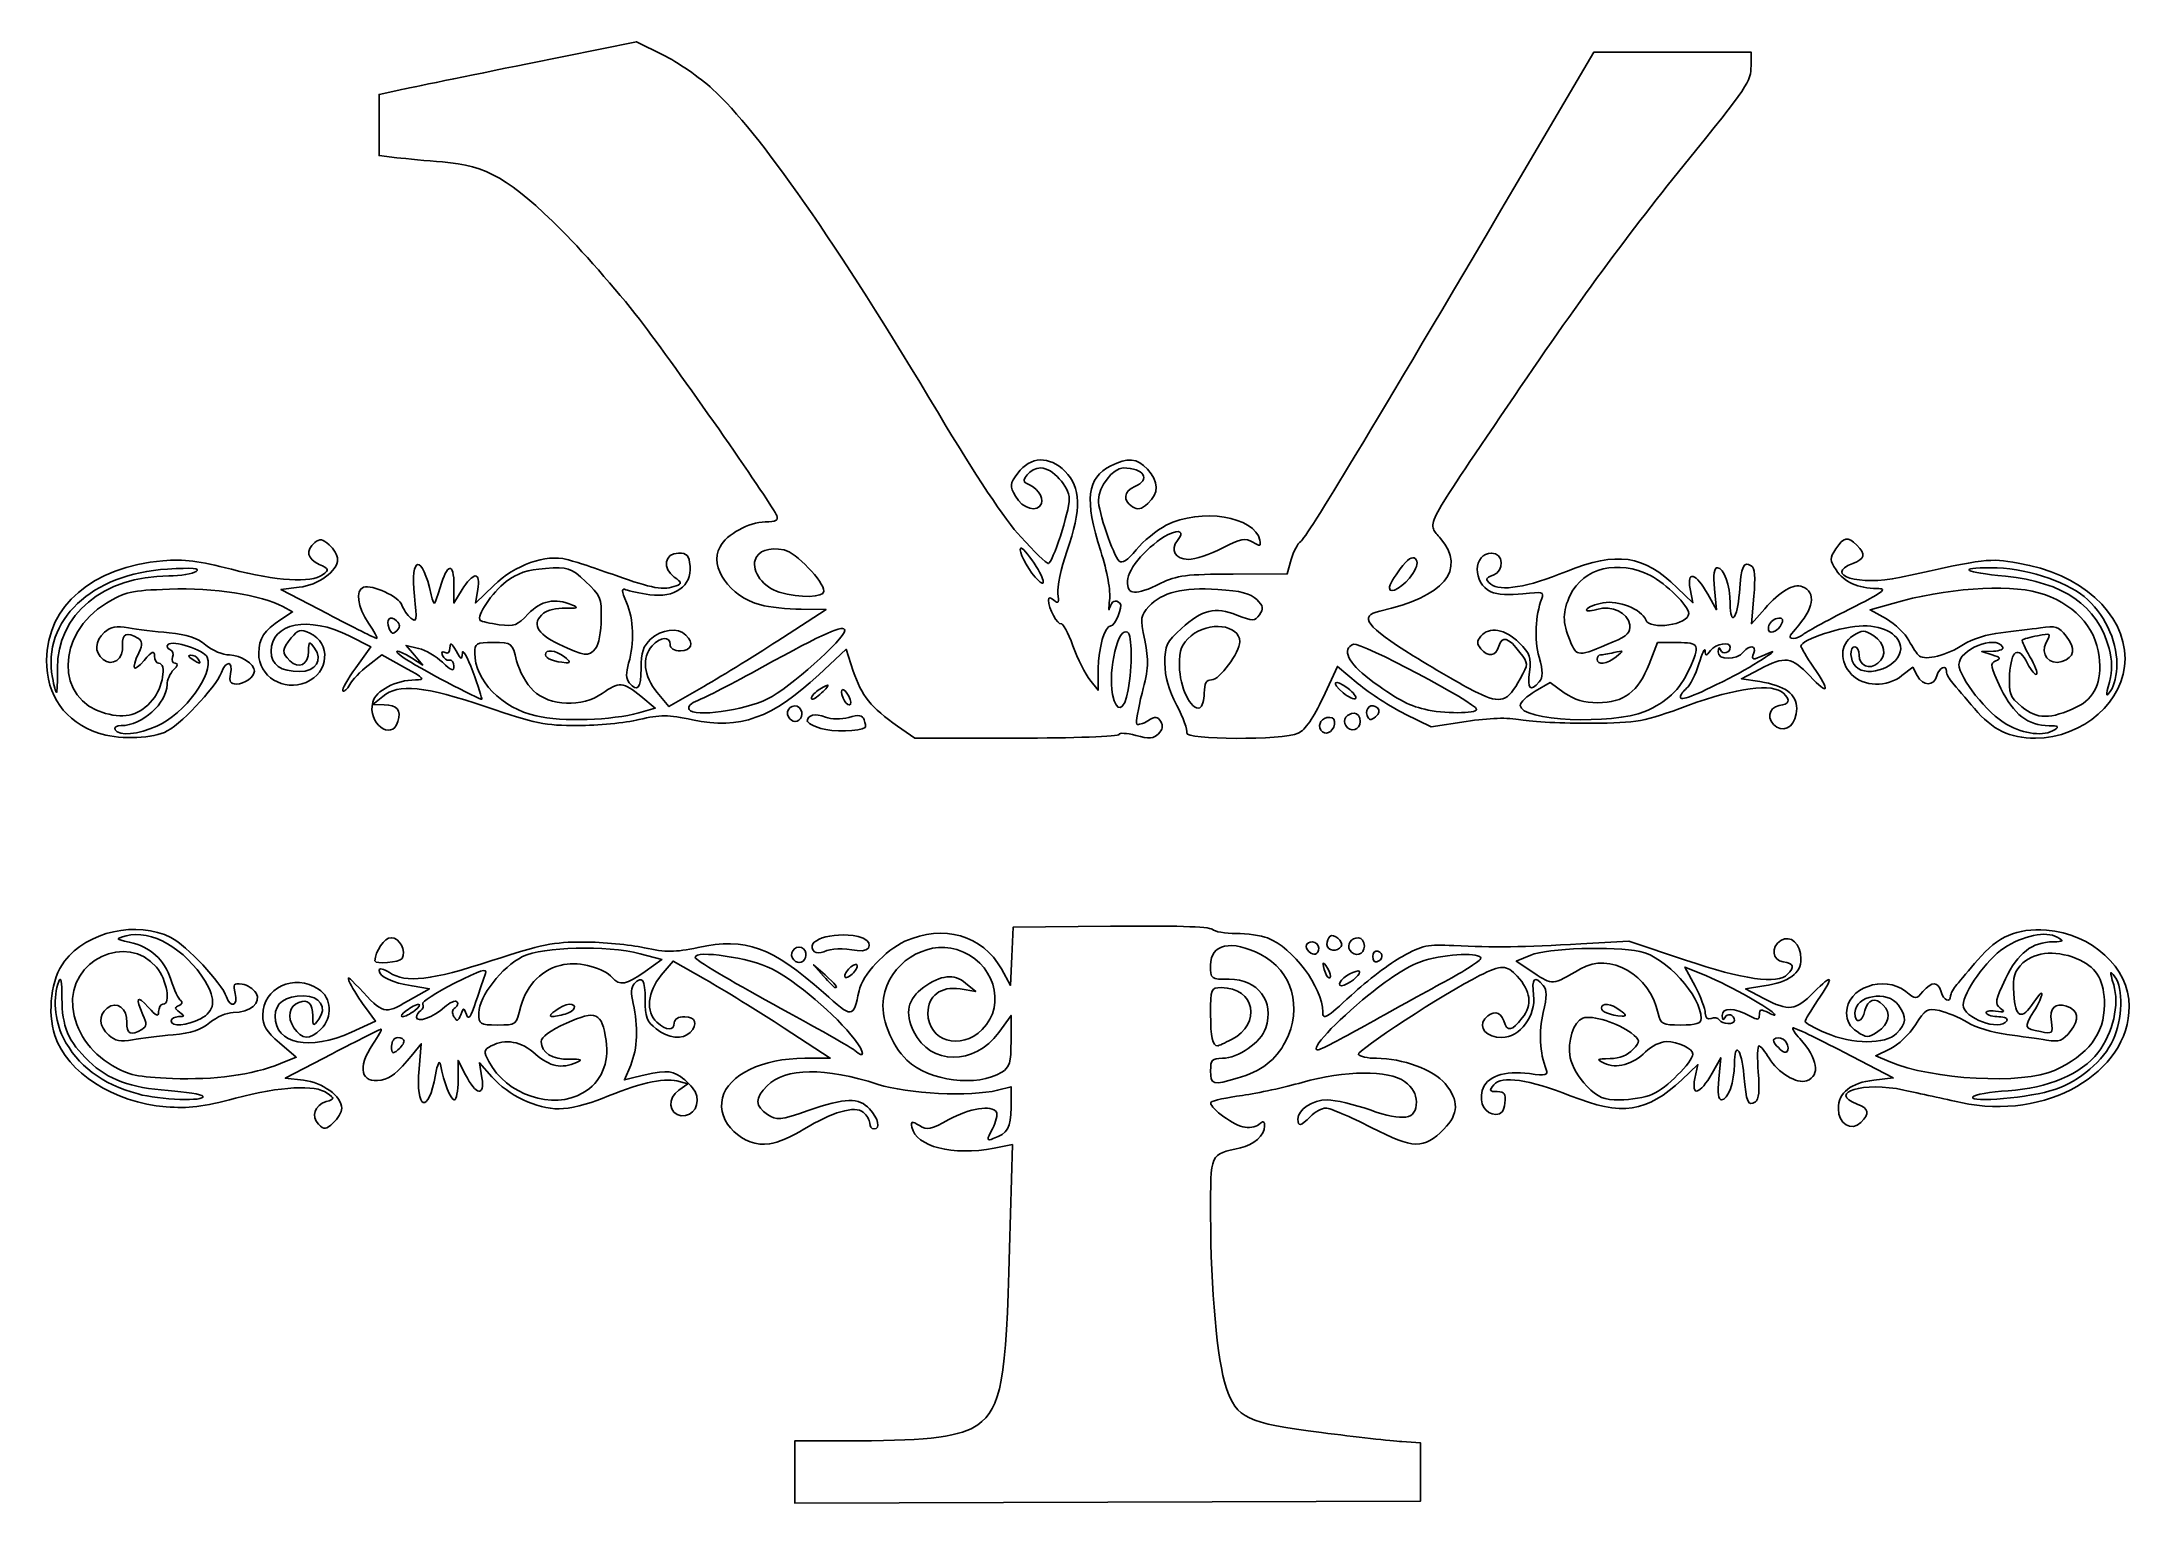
# Model space of a CAD drawing. Header units: centimetres. Extents: x -6.7 to 6.6, y -5.6 to 3.7.
import ezdxf

# ---------------------------------------------------------------- set-up
doc = ezdxf.new("R2010")
doc.units = ezdxf.units.CM
doc.header["$MEASUREMENT"] = 0
doc.layers.add('Layer 1', color=7, linetype='Continuous')

msp = doc.modelspace()

# ---------------------------------------------------------------- linework, layer by layer
at = {"layer": 'Layer 1'}
for points, knots in [([(-6.3607, -0.71559), (-6.57711, -0.63994), (-6.69189, -0.47886), (-6.69085, -0.25227), (-6.69085, -0.25227), (-6.68926, 0.09475), (-6.39913, 0.34302), (-5.9506, 0.38118), (-5.9506, 0.38118), (-5.81583, 0.39265), (-5.72163, 0.38089), (-5.51523, 0.32686), (-5.51523, 0.32686), (-5.2278, 0.25161), (-5.00824, 0.23854), (-4.93471, 0.2923), (-4.93471, 0.2923), (-4.89088, 0.32435), (-4.89234, 0.32882), (-4.95611, 0.35788), (-4.95611, 0.35788), (-5.03316, 0.39299), (-5.04414, 0.44683), (-4.98437, 0.49644), (-4.98437, 0.49644), (-4.95149, 0.52373), (-4.93466, 0.52117), (-4.89177, 0.48235), (-4.89177, 0.48235), (-4.86294, 0.45626), (-4.83935, 0.41502), (-4.83935, 0.39071), (-4.83935, 0.39071), (-4.83935, 0.31437), (-4.96027, 0.22623), (-5.08414, 0.21227), (-5.08414, 0.21227), (-5.08414, 0.21227), (-5.19994, 0.19922), (-5.19994, 0.19922), (-5.19994, 0.19922), (-5.19994, 0.19922), (-4.90212, 0.04336), (-4.90212, 0.04336), (-4.90212, 0.04336), (-4.73832, -0.04236), (-4.59801, -0.1125), (-4.59033, -0.1125), (-4.59033, -0.1125), (-4.58265, -0.1125), (-4.60577, -0.06917), (-4.64171, -0.0162), (-4.64171, -0.0162), (-4.71259, 0.08825), (-4.72696, 0.1917), (-4.67344, 0.21224), (-4.67344, 0.21224), (-4.62011, 0.2327), (-4.44604, 0.15208), (-4.42923, 0.09913), (-4.42923, 0.09913), (-4.42083, 0.07267), (-4.39535, 0.03558), (-4.37261, 0.01671), (-4.37261, 0.01671), (-4.33554, -0.01406), (-4.33319, 0.00043), (-4.34991, 0.15659), (-4.34991, 0.15659), (-4.37807, 0.41952), (-4.3021, 0.42571), (-4.24287, 0.16532), (-4.24287, 0.16532), (-4.22498, 0.08667), (-4.22447, 0.0871), (-4.18732, 0.21162), (-4.18732, 0.21162), (-4.14079, 0.3676), (-4.09854, 0.37389), (-4.09841, 0.22485), (-4.09841, 0.22485), (-4.09841, 0.22485), (-4.0983, 0.1124), (-4.0983, 0.1124), (-4.0983, 0.1124), (-4.0983, 0.1124), (-4.04587, 0.19839), (-4.04587, 0.19839), (-4.04587, 0.19839), (-4.01703, 0.24568), (-3.9798, 0.28438), (-3.96313, 0.28438), (-3.96313, 0.28438), (-3.94367, 0.28438), (-3.93788, 0.25359), (-3.94696, 0.19839), (-3.94696, 0.19839), (-3.94696, 0.19839), (-3.9611, 0.1124), (-3.9611, 0.1124), (-3.9611, 0.1124), (-3.9611, 0.1124), (-3.84546, 0.22356), (-3.84546, 0.22356), (-3.84546, 0.22356), (-3.70785, 0.35585), (-3.51627, 0.42431), (-3.3801, 0.38985), (-3.3801, 0.38985), (-3.33137, 0.37752), (-3.1903, 0.33105), (-3.06661, 0.28657), (-3.06661, 0.28657), (-2.83895, 0.20471), (-2.76187, 0.19161), (-2.68394, 0.22151), (-2.68394, 0.22151), (-2.64645, 0.2359), (-2.64808, 0.24306), (-2.69651, 0.27698), (-2.69651, 0.27698), (-2.77464, 0.3317), (-2.75745, 0.42989), (-2.66975, 0.42989), (-2.66975, 0.42989), (-2.61498, 0.42989), (-2.60222, 0.41563), (-2.59554, 0.34696), (-2.59554, 0.34696), (-2.58333, 0.22138), (-2.6952, 0.14195), (-2.85131, 0.16536), (-2.85131, 0.16536), (-2.91524, 0.17495), (-2.9838, 0.18903), (-3.00366, 0.19665), (-3.00366, 0.19665), (-3.03312, 0.20796), (-3.0325, 0.19311), (-3.00028, 0.116), (-3.00028, 0.116), (-2.95472, 0.00696), (-2.94955, -0.1398), (-2.98671, -0.26937), (-2.98671, -0.26937), (-3.00467, -0.33198), (-3.00367, -0.37053), (-2.98347, -0.39487), (-2.98347, -0.39487), (-2.93031, -0.45892), (-2.90788, -0.43146), (-2.90788, -0.30232), (-2.90788, -0.30232), (-2.90788, -0.20307), (-2.89425, -0.16183), (-2.84664, -0.11711), (-2.84664, -0.11711), (-2.77945, -0.05399), (-2.67183, -0.04163), (-2.62213, -0.09133), (-2.62213, -0.09133), (-2.56963, -0.14383), (-2.58606, -0.19187), (-2.65653, -0.19187), (-2.65653, -0.19187), (-2.69769, -0.19187), (-2.72268, -0.17688), (-2.72268, -0.15218), (-2.72268, -0.15218), (-2.72268, -0.09765), (-2.78466, -0.10234), (-2.83764, -0.16088), (-2.83764, -0.16088), (-2.90455, -0.23482), (-2.89174, -0.3535), (-2.80572, -0.45654), (-2.80572, -0.45654), (-2.80572, -0.45654), (-2.73001, -0.54723), (-2.73001, -0.54723), (-2.73001, -0.54723), (-2.73001, -0.54723), (-2.50807, -0.41843), (-2.50807, -0.41843), (-2.50807, -0.41843), (-2.386, -0.34759), (-2.16111, -0.20835), (-2.00831, -0.10902), (-2.00831, -0.10902), (-2.00831, -0.10902), (-1.7305, 0.07158), (-1.7305, 0.07158), (-1.7305, 0.07158), (-1.7305, 0.07158), (-1.88925, 0.07229), (-1.88925, 0.07229), (-1.88925, 0.07229), (-1.97656, 0.07268), (-2.09228, 0.0853), (-2.1464, 0.10033), (-2.1464, 0.10033), (-2.34776, 0.15625), (-2.47544, 0.33831), (-2.40526, 0.46945), (-2.40526, 0.46945), (-2.3621, 0.5501), (-2.22091, 0.62812), (-2.11793, 0.62824), (-2.11793, 0.62824), (-2.04949, 0.62832), (-2.03264, 0.63753), (-2.04449, 0.66841), (-2.04449, 0.66841), (-2.06938, 0.73328), (-2.63227, 1.54077), (-2.89262, 1.88511), (-2.89262, 1.88511), (-3.02466, 2.05974), (-3.25772, 2.32796), (-3.41055, 2.48117), (-3.41055, 2.48117), (-3.73665, 2.80809), (-3.89333, 2.89827), (-4.17173, 2.91926), (-4.17173, 2.91926), (-4.26971, 2.92665), (-4.40047, 2.93881), (-4.46232, 2.9463), (-4.46232, 2.9463), (-4.46232, 2.9463), (-4.57477, 2.95991), (-4.57477, 2.95991), (-4.57477, 2.95991), (-4.57477, 2.95991), (-4.57477, 3.15458), (-4.57477, 3.15458), (-4.57477, 3.15458), (-4.57477, 3.15458), (-4.57477, 3.34925), (-4.57477, 3.34925), (-4.57477, 3.34925), (-4.57477, 3.34925), (-4.44909, 3.37624), (-4.44909, 3.37624), (-4.44909, 3.37624), (-4.37997, 3.39108), (-4.01157, 3.46638), (-3.63042, 3.54357), (-3.63042, 3.54357), (-3.63042, 3.54357), (-2.93743, 3.68391), (-2.93743, 3.68391), (-2.93743, 3.68391), (-2.93743, 3.68391), (-2.76913, 3.60092), (-2.76913, 3.60092), (-2.76913, 3.60092), (-2.67657, 3.55527), (-2.5342, 3.45703), (-2.45276, 3.3826), (-2.45276, 3.3826), (-2.15729, 3.11256), (-1.66123, 2.40064), (-1.01525, 1.31958), (-1.01525, 1.31958), (-0.78002, 0.92591), (-0.58957, 0.63983), (-0.49123, 0.53244), (-0.49123, 0.53244), (-0.40627, 0.43965), (-0.32757, 0.36374), (-0.31636, 0.36374), (-0.31636, 0.36374), (-0.28902, 0.36374), (-0.18269, 0.69137), (-0.18269, 0.7756), (-0.18269, 0.7756), (-0.18269, 0.85446), (-0.29098, 0.97228), (-0.36346, 0.97228), (-0.36346, 0.97228), (-0.42838, 0.97228), (-0.50317, 0.88975), (-0.45342, 0.87301), (-0.45342, 0.87301), (-0.39236, 0.85246), (-0.34346, 0.78616), (-0.35917, 0.74522), (-0.35917, 0.74522), (-0.38268, 0.68397), (-0.48002, 0.71167), (-0.52523, 0.79247), (-0.52523, 0.79247), (-0.56217, 0.8585), (-0.56101, 0.86973), (-0.51027, 0.93799), (-0.51027, 0.93799), (-0.42959, 1.04652), (-0.31037, 1.0511), (-0.20882, 0.94955), (-0.20882, 0.94955), (-0.10709, 0.84782), (-0.10403, 0.71249), (-0.19731, 0.44112), (-0.19731, 0.44112), (-0.23445, 0.33307), (-0.26037, 0.21221), (-0.2549, 0.17254), (-0.2549, 0.17254), (-0.24699, 0.11514), (-0.25211, 0.10635), (-0.27998, 0.12948), (-0.27998, 0.12948), (-0.30458, 0.1499), (-0.31499, 0.15008), (-0.31499, 0.13008), (-0.31499, 0.13008), (-0.31499, 0.08028), (-0.25509, -0.03196), (-0.2351, -0.01961), (-0.2351, -0.01961), (-0.22452, -0.01307), (-0.19052, -0.07595), (-0.15954, -0.15935), (-0.15954, -0.15935), (-0.12856, -0.24274), (-0.07969, -0.34074), (-0.05094, -0.37712), (-0.05094, -0.37712), (-0.05094, -0.37712), (0.00133, -0.44327), (0.00133, -0.44327), (0.00133, -0.44327), (0.00133, -0.44327), (0.00192, -0.30561), (0.00192, -0.30561), (0.00192, -0.30561), (0.00248, -0.17398), (0.04381, -0.03317), (0.08188, -0.03317), (0.08188, -0.03317), (0.10827, -0.03317), (0.16043, 0.09112), (0.14185, 0.10971), (0.14185, 0.10971), (0.11301, 0.13855), (0.08572, 0.12624), (0.07442, 0.07928), (0.07442, 0.07928), (0.06829, 0.05381), (0.06832, 0.07654), (0.0745, 0.12977), (0.0745, 0.12977), (0.08135, 0.18886), (0.0592, 0.31051), (0.01766, 0.44202), (0.01766, 0.44202), (-0.08694, 0.77313), (-0.07133, 0.90624), (0.08136, 0.9852), (0.08136, 0.9852), (0.18866, 1.04068), (0.24839, 1.03525), (0.3154, 0.96392), (0.3154, 0.96392), (0.38763, 0.88703), (0.38872, 0.80953), (0.31846, 0.74594), (0.31846, 0.74594), (0.27671, 0.70815), (0.25355, 0.70324), (0.21924, 0.72488), (0.21924, 0.72488), (0.1568, 0.76427), (0.16345, 0.82188), (0.23402, 0.85284), (0.23402, 0.85284), (0.3375, 0.89824), (0.29225, 0.97224), (0.16101, 0.97224), (0.16101, 0.97224), (0.09764, 0.97224), (0.0025, 0.8506), (0.0025, 0.76957), (0.0025, 0.76957), (0.0025, 0.6945), (0.09633, 0.41803), (0.1349, 0.37946), (0.1349, 0.37946), (0.15328, 0.36108), (0.188, 0.3841), (0.24351, 0.45145), (0.24351, 0.45145), (0.28839, 0.5059), (0.37456, 0.57594), (0.435, 0.60709), (0.435, 0.60709), (0.6531, 0.71952), (1.00007, 0.66372), (1.03001, 0.5114), (1.03001, 0.5114), (1.03767, 0.47244), (1.03158, 0.47082), (0.98551, 0.4996), (0.98551, 0.4996), (0.94007, 0.52798), (0.91119, 0.52233), (0.79105, 0.46154), (0.79105, 0.46154), (0.71345, 0.42228), (0.61702, 0.39016), (0.57675, 0.39016), (0.57675, 0.39016), (0.49285, 0.39016), (0.45695, 0.45108), (0.50601, 0.5102), (0.50601, 0.5102), (0.55229, 0.56596), (0.52172, 0.58581), (0.44793, 0.54793), (0.44793, 0.54793), (0.32398, 0.48429), (0.1877, 0.32957), (0.1877, 0.2525), (0.1877, 0.2525), (0.1877, 0.16081), (0.23482, 0.15751), (0.39937, 0.23765), (0.39937, 0.23765), (0.50279, 0.28802), (0.56349, 0.29577), (0.86139, 0.2966), (0.86139, 0.2966), (0.86139, 0.2966), (1.20435, 0.29756), (1.20435, 0.29756), (1.20435, 0.29756), (1.20435, 0.29756), (1.23013, 0.39016), (1.23013, 0.39016), (1.23013, 0.39016), (1.24431, 0.44109), (1.27153, 0.49228), (1.29063, 0.50391), (1.29063, 0.50391), (1.3264, 0.52569), (1.75713, 1.23979), (2.64636, 2.75157), (2.64636, 2.75157), (2.64636, 2.75157), (3.15604, 3.61808), (3.15604, 3.61808), (3.15604, 3.61808), (3.15604, 3.61808), (3.65624, 3.61808), (3.65624, 3.61808), (3.65624, 3.61808), (3.65624, 3.61808), (4.15644, 3.61808), (4.15644, 3.61808), (4.15644, 3.61808), (4.15644, 3.61808), (4.15644, 3.53134), (4.15644, 3.53134), (4.15644, 3.53134), (4.15644, 3.4309), (4.14015, 3.40677), (3.73009, 2.8999), (3.73009, 2.8999), (3.34513, 2.42405), (3.02055, 1.97958), (2.56392, 1.30298), (2.56392, 1.30298), (2.06598, 0.56518), (2.0952, 0.62471), (2.18097, 0.52277), (2.18097, 0.52277), (2.3471, 0.32534), (2.20137, 0.15109), (1.79503, 0.06128), (1.79503, 0.06128), (1.65659, 0.03068), (1.70785, -0.0382), (2.0067, -0.22316), (2.0067, -0.22316), (2.16313, -0.31998), (2.34817, -0.42661), (2.41788, -0.46011), (2.41788, -0.46011), (2.56562, -0.5311), (2.60656, -0.51736), (2.68751, -0.36959), (2.68751, -0.36959), (2.73992, -0.27393), (2.73992, -0.27385), (2.6859, -0.2015), (2.6859, -0.2015), (2.61533, -0.10698), (2.56892, -0.09364), (2.55087, -0.16268), (2.55087, -0.16268), (2.53382, -0.22786), (2.48332, -0.23495), (2.43664, -0.1787), (2.43664, -0.1787), (2.41036, -0.14704), (2.41036, -0.13099), (2.43664, -0.09932), (2.43664, -0.09932), (2.48972, -0.03537), (2.59248, -0.05266), (2.68011, -0.14028), (2.68011, -0.14028), (2.75019, -0.21036), (2.75892, -0.23464), (2.74674, -0.32549), (2.74674, -0.32549), (2.732, -0.4354), (2.75195, -0.45675), (2.8072, -0.39018), (2.8072, -0.39018), (2.83368, -0.35827), (2.83365, -0.3266), (2.80704, -0.23156), (2.80704, -0.23156), (2.77597, -0.12058), (2.78323, 0.0327), (2.82467, 0.14071), (2.82467, 0.14071), (2.8406, 0.18222), (2.82837, 0.18526), (2.70448, 0.17059), (2.70448, 0.17059), (2.62226, 0.16085), (2.54006, 0.16633), (2.50096, 0.18414), (2.50096, 0.18414), (2.38275, 0.238), (2.38642, 0.42985), (2.50566, 0.42985), (2.50566, 0.42985), (2.58057, 0.42985), (2.58855, 0.31634), (2.51554, 0.28934), (2.51554, 0.28934), (2.46404, 0.27029), (2.46259, 0.26477), (2.50082, 0.23304), (2.50082, 0.23304), (2.56044, 0.18356), (2.73036, 0.21181), (2.98264, 0.31316), (2.98264, 0.31316), (3.30507, 0.44269), (3.46902, 0.41855), (3.6873, 0.2094), (3.6873, 0.2094), (3.6873, 0.2094), (3.78703, 0.11384), (3.78703, 0.11384), (3.78703, 0.11384), (3.78703, 0.11384), (3.76927, 0.20263), (3.76927, 0.20263), (3.76927, 0.20263), (3.74546, 0.3217), (3.80522, 0.30328), (3.88151, 0.16803), (3.88151, 0.16803), (3.88151, 0.16803), (3.93733, 0.06907), (3.93733, 0.06907), (3.93733, 0.06907), (3.93733, 0.06907), (3.92445, 0.20316), (3.92445, 0.20316), (3.92445, 0.20316), (3.9157, 0.29416), (3.92135, 0.33725), (3.94204, 0.33725), (3.94204, 0.33725), (3.98274, 0.33725), (4.02413, 0.22299), (4.02413, 0.11063), (4.02413, 0.11063), (4.02413, -0.04308), (4.06999, 0.01014), (4.08213, 0.17794), (4.08213, 0.17794), (4.09444, 0.34811), (4.10859, 0.38004), (4.15814, 0.34941), (4.15814, 0.34941), (4.18025, 0.33574), (4.18516, 0.27695), (4.17437, 0.15494), (4.17437, 0.15494), (4.17437, 0.15494), (4.1589, -0.01994), (4.1589, -0.01994), (4.1589, -0.01994), (4.1589, -0.01994), (4.24365, 0.07636), (4.24365, 0.07636), (4.24365, 0.07636), (4.34186, 0.18795), (4.42701, 0.2376), (4.48319, 0.21604), (4.48319, 0.21604), (4.57342, 0.18141), (4.55617, 0.07502), (4.43955, -0.05302), (4.43955, -0.05302), (4.39804, -0.0986), (4.39447, -0.11255), (4.42434, -0.11255), (4.42434, -0.11255), (4.44579, -0.11255), (4.47466, -0.10147), (4.48848, -0.08792), (4.48848, -0.08792), (4.5023, -0.07437), (4.63268, -0.00304), (4.7782, 0.0706), (4.7782, 0.0706), (5.00161, 0.18365), (5.02967, 0.20453), (4.95852, 0.20472), (4.95852, 0.20472), (4.83744, 0.20505), (4.7478, 0.24556), (4.69717, 0.32283), (4.69717, 0.32283), (4.65625, 0.38528), (4.65619, 0.39495), (4.6964, 0.4563), (4.6964, 0.4563), (4.74685, 0.53329), (4.77214, 0.53797), (4.82924, 0.48087), (4.82924, 0.48087), (4.88748, 0.42263), (4.88122, 0.3928), (4.80467, 0.3637), (4.80467, 0.3637), (4.61197, 0.29043), (4.84864, 0.21971), (5.10193, 0.27487), (5.10193, 0.27487), (5.67038, 0.39866), (5.66444, 0.39794), (5.85558, 0.36637), (5.85558, 0.36637), (6.25511, 0.30039), (6.53523, 0.04988), (6.53711, -0.2431), (6.53711, -0.2431), (6.53881, -0.50856), (6.26836, -0.74755), (5.96626, -0.74755), (5.96626, -0.74755), (5.80161, -0.74755), (5.69417, -0.6955), (5.57862, -0.55977), (5.57862, -0.55977), (5.52408, -0.4957), (5.46157, -0.42244), (5.43971, -0.39698), (5.43971, -0.39698), (5.41785, -0.37151), (5.39997, -0.33877), (5.39997, -0.32422), (5.39997, -0.32422), (5.39997, -0.27635), (5.35352, -0.29663), (5.33939, -0.35068), (5.33939, -0.35068), (5.32148, -0.41915), (5.25116, -0.41868), (5.21432, -0.34984), (5.21432, -0.34984), (5.21432, -0.34984), (5.18555, -0.29609), (5.18555, -0.29609), (5.18555, -0.29609), (5.18555, -0.29609), (5.11721, -0.34984), (5.11721, -0.34984), (5.11721, -0.34984), (5.02194, -0.42478), (4.87015, -0.42124), (4.79604, -0.34236), (4.79604, -0.34236), (4.71752, -0.25878), (4.72129, -0.15152), (4.80466, -0.09689), (4.80466, -0.09689), (4.86593, -0.05674), (4.87568, -0.05674), (4.93695, -0.09689), (4.93695, -0.09689), (5.01117, -0.14552), (5.02293, -0.22191), (4.96375, -0.27102), (4.96375, -0.27102), (4.91105, -0.31476), (4.84435, -0.28582), (4.84435, -0.21921), (4.84435, -0.21921), (4.84435, -0.18965), (4.83244, -0.16546), (4.81789, -0.16546), (4.81789, -0.16546), (4.78104, -0.16546), (4.78473, -0.25401), (4.82318, -0.29246), (4.82318, -0.29246), (4.90117, -0.37045), (5.10893, -0.28773), (5.10893, -0.17869), (5.10893, -0.17869), (5.10893, -0.09404), (5.0086, -0.03317), (4.8691, -0.03317), (4.8691, -0.03317), (4.74519, -0.03317), (4.47325, -0.12201), (4.47442, -0.16211), (4.47442, -0.16211), (4.47468, -0.17123), (4.5104, -0.23109), (4.5538, -0.29513), (4.5538, -0.29513), (4.6624, -0.45539), (4.65261, -0.47967), (4.53096, -0.35179), (4.53096, -0.35179), (4.41443, -0.22929), (4.37344, -0.22369), (4.21196, -0.30816), (4.21196, -0.30816), (4.21196, -0.30816), (4.09549, -0.36909), (4.09549, -0.36909), (4.09549, -0.36909), (4.09549, -0.36909), (4.21196, -0.38768), (4.21196, -0.38768), (4.21196, -0.38768), (4.37372, -0.4135), (4.44749, -0.46738), (4.44749, -0.55972), (4.44749, -0.55972), (4.44749, -0.65547), (4.38146, -0.71602), (4.3196, -0.67699), (4.3196, -0.67699), (4.25426, -0.63577), (4.26389, -0.55077), (4.33505, -0.54066), (4.33505, -0.54066), (4.40178, -0.53118), (4.40971, -0.50868), (4.36283, -0.4618), (4.36283, -0.4618), (4.29713, -0.3961), (4.0638, -0.42608), (3.75416, -0.54001), (3.75416, -0.54001), (3.46811, -0.64526), (3.4417, -0.65008), (3.13781, -0.65245), (3.13781, -0.65245), (2.96318, -0.65381), (2.76273, -0.64424), (2.69235, -0.63118), (2.69235, -0.63118), (2.60581, -0.61512), (2.49265, -0.6186), (2.34275, -0.64192), (2.34275, -0.64192), (2.34275, -0.64192), (2.12111, -0.6764), (2.12111, -0.6764), (2.12111, -0.6764), (2.12111, -0.6764), (1.95477, -0.594), (1.95477, -0.594), (1.95477, -0.594), (1.86328, -0.54868), (1.7289, -0.462), (1.65614, -0.40138), (1.65614, -0.40138), (1.65614, -0.40138), (1.52385, -0.29116), (1.52385, -0.29116), (1.52385, -0.29116), (1.52385, -0.29116), (1.43254, -0.48816), (1.43254, -0.48816), (1.43254, -0.48816), (1.37184, -0.61913), (1.31908, -0.69561), (1.27513, -0.71635), (1.27513, -0.71635), (1.18051, -0.761), (0.54959, -0.75933), (0.56526, -0.71447), (0.56526, -0.71447), (0.57162, -0.69628), (0.54284, -0.61721), (0.50132, -0.53877), (0.50132, -0.53877), (0.44896, -0.43984), (0.42582, -0.35769), (0.42582, -0.27065), (0.42582, -0.27065), (0.42582, -0.15795), (0.43654, -0.13548), (0.53099, -0.05015), (0.53099, -0.05015), (0.66556, 0.07142), (0.74446, 0.09064), (0.88401, 0.03582), (0.88401, 0.03582), (0.9877, -0.00491), (0.99679, -0.00477), (1.0281, 0.03804), (1.0281, 0.03804), (1.05597, 0.07615), (1.05302, 0.09224), (1.01029, 0.13496), (1.01029, 0.13496), (0.97185, 0.17339), (0.90991, 0.18934), (0.76221, 0.19882), (0.76221, 0.19882), (0.54022, 0.21307), (0.4088, 0.18043), (0.3238, 0.08995), (0.3238, 0.08995), (0.27068, 0.03341), (0.26895, 0.01922), (0.29774, -0.12409), (0.29774, -0.12409), (0.32399, -0.25478), (0.32151, -0.30476), (0.2811, -0.46056), (0.2811, -0.46056), (0.255, -0.5612), (0.24, -0.64991), (0.24778, -0.65769), (0.24778, -0.65769), (0.25556, -0.66547), (0.28726, -0.65612), (0.31822, -0.63692), (0.31822, -0.63692), (0.36578, -0.60743), (0.37836, -0.60818), (0.39921, -0.6417), (0.39921, -0.6417), (0.41597, -0.66864), (0.41152, -0.69378), (0.38533, -0.71997), (0.38533, -0.71997), (0.35424, -0.75107), (0.32621, -0.75307), (0.24077, -0.73026), (0.24077, -0.73026), (0.18247, -0.7147), (0.13478, -0.71222), (0.13478, -0.72475), (0.13478, -0.72475), (0.13478, -0.73728), (-0.15775, -0.74753), (-0.5153, -0.74753), (-0.5153, -0.74753), (-0.5153, -0.74753), (-1.16538, -0.74753), (-1.16538, -0.74753), (-1.16538, -0.74753), (-1.16538, -0.74753), (-1.27598, -0.67097), (-1.27598, -0.67097), (-1.27598, -0.67097), (-1.44113, -0.55664), (-1.50729, -0.47431), (-1.55732, -0.32084), (-1.55732, -0.32084), (-1.55732, -0.32084), (-1.60248, -0.1823), (-1.60248, -0.1823), (-1.60248, -0.1823), (-1.60248, -0.1823), (-1.77644, -0.34413), (-1.77644, -0.34413), (-1.77644, -0.34413), (-2.07431, -0.62124), (-2.27839, -0.69405), (-2.57989, -0.63078), (-2.57989, -0.63078), (-2.73794, -0.59761), (-2.78369, -0.59749), (-2.92116, -0.6299), (-2.92116, -0.6299), (-3.00847, -0.65049), (-3.18407, -0.66752), (-3.31139, -0.66774), (-3.31139, -0.66774), (-3.51687, -0.66811), (-3.58215, -0.65478), (-3.89268, -0.54909), (-3.89268, -0.54909), (-4.2863, -0.41512), (-4.45151, -0.39832), (-4.55203, -0.48206), (-4.55203, -0.48206), (-4.55203, -0.48206), (-4.61449, -0.5341), (-4.61449, -0.5341), (-4.61449, -0.5341), (-4.61449, -0.5341), (-4.54329, -0.53498), (-4.54329, -0.53498), (-4.54329, -0.53498), (-4.45964, -0.53601), (-4.43267, -0.56899), (-4.45581, -0.64193), (-4.45581, -0.64193), (-4.49652, -0.7702), (-4.64937, -0.6522), (-4.61579, -0.51842), (-4.61579, -0.51842), (-4.59763, -0.44608), (-4.46609, -0.37742), (-4.34413, -0.37663), (-4.34413, -0.37663), (-4.27888, -0.37621), (-4.28676, -0.3672), (-4.41359, -0.29729), (-4.41359, -0.29729), (-4.41359, -0.29729), (-4.55666, -0.21843), (-4.55666, -0.21843), (-4.55666, -0.21843), (-4.55666, -0.21843), (-4.64475, -0.28562), (-4.64475, -0.28562), (-4.64475, -0.28562), (-4.6932, -0.32257), (-4.74587, -0.37715), (-4.76179, -0.40691), (-4.76179, -0.40691), (-4.77772, -0.43667), (-4.79722, -0.45455), (-4.80512, -0.44664), (-4.80512, -0.44664), (-4.81303, -0.43873), (-4.77646, -0.37237), (-4.72387, -0.29916), (-4.72387, -0.29916), (-4.72387, -0.29916), (-4.62824, -0.16606), (-4.62824, -0.16606), (-4.62824, -0.16606), (-4.62824, -0.16606), (-4.76488, -0.09682), (-4.76488, -0.09682), (-4.76488, -0.09682), (-5.02148, 0.03321), (-5.2627, -0.01439), (-5.2627, -0.19507), (-5.2627, -0.19507), (-5.2627, -0.2805), (-5.20094, -0.32419), (-5.08016, -0.32419), (-5.08016, -0.32419), (-4.97825, -0.32419), (-4.92986, -0.24863), (-4.98507, -0.17571), (-4.98507, -0.17571), (-5.02094, -0.12833), (-5.02293, -0.12936), (-5.02373, -0.19568), (-5.02373, -0.19568), (-5.02474, -0.27984), (-5.08703, -0.31087), (-5.14287, -0.25503), (-5.14287, -0.25503), (-5.19504, -0.20286), (-5.19384, -0.1843), (-5.13351, -0.10979), (-5.13351, -0.10979), (-5.08973, -0.05572), (-5.07541, -0.05206), (-5.01518, -0.0795), (-5.01518, -0.0795), (-4.87907, -0.14152), (-4.89347, -0.33173), (-5.03887, -0.39249), (-5.03887, -0.39249), (-5.18308, -0.45274), (-5.34276, -0.35486), (-5.34123, -0.20713), (-5.34123, -0.20713), (-5.34026, -0.11356), (-5.30666, -0.06241), (-5.20095, 0.00641), (-5.20095, 0.00641), (-5.20095, 0.00641), (-5.12597, 0.05522), (-5.12597, 0.05522), (-5.12597, 0.05522), (-5.12597, 0.05522), (-5.18772, 0.08926), (-5.18772, 0.08926), (-5.18772, 0.08926), (-5.32206, 0.16333), (-5.63065, 0.21107), (-5.90858, 0.20078), (-5.90858, 0.20078), (-6.15576, 0.19163), (-6.19354, 0.18325), (-6.31074, 0.11153), (-6.31074, 0.11153), (-6.6324, -0.08529), (-6.63622, -0.50391), (-6.31713, -0.58983), (-6.31713, -0.58983), (-6.18535, -0.62532), (-6.09731, -0.60031), (-6.01668, -0.50449), (-6.01668, -0.50449), (-5.95132, -0.42681), (-5.9249, -0.27128), (-5.97707, -0.27128), (-5.97707, -0.27128), (-5.99162, -0.27128), (-6.0039, -0.25044), (-6.00436, -0.22498), (-6.00436, -0.22498), (-6.00502, -0.18814), (-6.01855, -0.19385), (-6.07051, -0.25291), (-6.07051, -0.25291), (-6.14122, -0.33328), (-6.15435, -0.31444), (-6.10425, -0.20448), (-6.10425, -0.20448), (-6.07851, -0.14798), (-6.07973, -0.13074), (-6.11086, -0.11104), (-6.11086, -0.11104), (-6.17823, -0.06841), (-6.21208, -0.08394), (-6.20694, -0.15511), (-6.20694, -0.15511), (-6.20055, -0.24364), (-6.27236, -0.29619), (-6.33203, -0.24666), (-6.33203, -0.24666), (-6.38871, -0.19962), (-6.38478, -0.13054), (-6.3222, -0.07391), (-6.3222, -0.07391), (-6.28255, -0.03803), (-6.24701, -0.03129), (-6.17006, -0.04507), (-6.17006, -0.04507), (-6.11484, -0.05496), (-5.99853, -0.06942), (-5.91158, -0.07721), (-5.91158, -0.07721), (-5.79756, -0.08742), (-5.73247, -0.10907), (-5.67804, -0.15487), (-5.67804, -0.15487), (-5.63654, -0.18979), (-5.56862, -0.21837), (-5.52712, -0.21837), (-5.52712, -0.21837), (-5.45732, -0.21837), (-5.36851, -0.27573), (-5.36851, -0.3208), (-5.36851, -0.3208), (-5.36851, -0.35743), (-5.43218, -0.40358), (-5.48272, -0.40358), (-5.48272, -0.40358), (-5.52254, -0.40358), (-5.53071, -0.38938), (-5.52078, -0.33743), (-5.52078, -0.33743), (-5.50504, -0.25509), (-5.54668, -0.25034), (-5.57875, -0.33082), (-5.57875, -0.33082), (-5.61849, -0.43055), (-5.84958, -0.67288), (-5.94161, -0.71133), (-5.94161, -0.71133), (-6.04233, -0.75341), (-6.24659, -0.7555), (-6.3607, -0.71562), (-6.3607, -0.71562), (-6.3607, -0.71562), (-6.3607, -0.71559), (-6.3607, -0.71559)], [0, 0, 0, 0, 0.00359712, 0.00359712, 0.00359712, 0.00359712, 0.00719424, 0.00719424, 0.00719424, 0.00719424, 0.01079137, 0.01079137, 0.01079137, 0.01079137, 0.01438849, 0.01438849, 0.01438849, 0.01438849, 0.01798561, 0.01798561, 0.01798561, 0.01798561, 0.02158273, 0.02158273, 0.02158273, 0.02158273, 0.02517986, 0.02517986, 0.02517986, 0.02517986, 0.02877698, 0.02877698, 0.02877698, 0.02877698, 0.0323741, 0.0323741, 0.0323741, 0.0323741, 0.03597122, 0.03597122, 0.03597122, 0.03597122, 0.03956835, 0.03956835, 0.03956835, 0.03956835, 0.04316547, 0.04316547, 0.04316547, 0.04316547, 0.04676259, 0.04676259, 0.04676259, 0.04676259, 0.05035971, 0.05035971, 0.05035971, 0.05035971, 0.05395683, 0.05395683, 0.05395683, 0.05395683, 0.05755396, 0.05755396, 0.05755396, 0.05755396, 0.06115108, 0.06115108, 0.06115108, 0.06115108, 0.0647482, 0.0647482, 0.0647482, 0.0647482, 0.06834532, 0.06834532, 0.06834532, 0.06834532, 0.07194245, 0.07194245, 0.07194245, 0.07194245, 0.07553957, 0.07553957, 0.07553957, 0.07553957, 0.07913669, 0.07913669, 0.07913669, 0.07913669, 0.08273381, 0.08273381, 0.08273381, 0.08273381, 0.08633094, 0.08633094, 0.08633094, 0.08633094, 0.08992806, 0.08992806, 0.08992806, 0.08992806, 0.09352518, 0.09352518, 0.09352518, 0.09352518, 0.0971223, 0.0971223, 0.0971223, 0.0971223, 0.10071942, 0.10071942, 0.10071942, 0.10071942, 0.10431655, 0.10431655, 0.10431655, 0.10431655, 0.10791367, 0.10791367, 0.10791367, 0.10791367, 0.11151079, 0.11151079, 0.11151079, 0.11151079, 0.11510791, 0.11510791, 0.11510791, 0.11510791, 0.11870504, 0.11870504, 0.11870504, 0.11870504, 0.12230216, 0.12230216, 0.12230216, 0.12230216, 0.12589928, 0.12589928, 0.12589928, 0.12589928, 0.1294964, 0.1294964, 0.1294964, 0.1294964, 0.13309353, 0.13309353, 0.13309353, 0.13309353, 0.13669065, 0.13669065, 0.13669065, 0.13669065, 0.14028777, 0.14028777, 0.14028777, 0.14028777, 0.14388489, 0.14388489, 0.14388489, 0.14388489, 0.14748201, 0.14748201, 0.14748201, 0.14748201, 0.15107914, 0.15107914, 0.15107914, 0.15107914, 0.15467626, 0.15467626, 0.15467626, 0.15467626, 0.15827338, 0.15827338, 0.15827338, 0.15827338, 0.1618705, 0.1618705, 0.1618705, 0.1618705, 0.16546763, 0.16546763, 0.16546763, 0.16546763, 0.16906475, 0.16906475, 0.16906475, 0.16906475, 0.17266187, 0.17266187, 0.17266187, 0.17266187, 0.17625899, 0.17625899, 0.17625899, 0.17625899, 0.17985612, 0.17985612, 0.17985612, 0.17985612, 0.18345324, 0.18345324, 0.18345324, 0.18345324, 0.18705036, 0.18705036, 0.18705036, 0.18705036, 0.19064748, 0.19064748, 0.19064748, 0.19064748, 0.1942446, 0.1942446, 0.1942446, 0.1942446, 0.19784173, 0.19784173, 0.19784173, 0.19784173, 0.20143885, 0.20143885, 0.20143885, 0.20143885, 0.20503597, 0.20503597, 0.20503597, 0.20503597, 0.20863309, 0.20863309, 0.20863309, 0.20863309, 0.21223022, 0.21223022, 0.21223022, 0.21223022, 0.21582734, 0.21582734, 0.21582734, 0.21582734, 0.21942446, 0.21942446, 0.21942446, 0.21942446, 0.22302158, 0.22302158, 0.22302158, 0.22302158, 0.22661871, 0.22661871, 0.22661871, 0.22661871, 0.23021583, 0.23021583, 0.23021583, 0.23021583, 0.23381295, 0.23381295, 0.23381295, 0.23381295, 0.23741007, 0.23741007, 0.23741007, 0.23741007, 0.24100719, 0.24100719, 0.24100719, 0.24100719, 0.24460432, 0.24460432, 0.24460432, 0.24460432, 0.24820144, 0.24820144, 0.24820144, 0.24820144, 0.25179856, 0.25179856, 0.25179856, 0.25179856, 0.25539568, 0.25539568, 0.25539568, 0.25539568, 0.25899281, 0.25899281, 0.25899281, 0.25899281, 0.26258993, 0.26258993, 0.26258993, 0.26258993, 0.26618705, 0.26618705, 0.26618705, 0.26618705, 0.26978417, 0.26978417, 0.26978417, 0.26978417, 0.27338129, 0.27338129, 0.27338129, 0.27338129, 0.27697842, 0.27697842, 0.27697842, 0.27697842, 0.28057554, 0.28057554, 0.28057554, 0.28057554, 0.28417266, 0.28417266, 0.28417266, 0.28417266, 0.28776978, 0.28776978, 0.28776978, 0.28776978, 0.29136691, 0.29136691, 0.29136691, 0.29136691, 0.29496403, 0.29496403, 0.29496403, 0.29496403, 0.29856115, 0.29856115, 0.29856115, 0.29856115, 0.30215827, 0.30215827, 0.30215827, 0.30215827, 0.3057554, 0.3057554, 0.3057554, 0.3057554, 0.30935252, 0.30935252, 0.30935252, 0.30935252, 0.31294964, 0.31294964, 0.31294964, 0.31294964, 0.31654676, 0.31654676, 0.31654676, 0.31654676, 0.32014388, 0.32014388, 0.32014388, 0.32014388, 0.32374101, 0.32374101, 0.32374101, 0.32374101, 0.32733813, 0.32733813, 0.32733813, 0.32733813, 0.33093525, 0.33093525, 0.33093525, 0.33093525, 0.33453237, 0.33453237, 0.33453237, 0.33453237, 0.3381295, 0.3381295, 0.3381295, 0.3381295, 0.34172662, 0.34172662, 0.34172662, 0.34172662, 0.34532374, 0.34532374, 0.34532374, 0.34532374, 0.34892086, 0.34892086, 0.34892086, 0.34892086, 0.35251799, 0.35251799, 0.35251799, 0.35251799, 0.35611511, 0.35611511, 0.35611511, 0.35611511, 0.35971223, 0.35971223, 0.35971223, 0.35971223, 0.36330935, 0.36330935, 0.36330935, 0.36330935, 0.36690647, 0.36690647, 0.36690647, 0.36690647, 0.3705036, 0.3705036, 0.3705036, 0.3705036, 0.37410072, 0.37410072, 0.37410072, 0.37410072, 0.37769784, 0.37769784, 0.37769784, 0.37769784, 0.38129496, 0.38129496, 0.38129496, 0.38129496, 0.38489209, 0.38489209, 0.38489209, 0.38489209, 0.38848921, 0.38848921, 0.38848921, 0.38848921, 0.39208633, 0.39208633, 0.39208633, 0.39208633, 0.39568345, 0.39568345, 0.39568345, 0.39568345, 0.39928058, 0.39928058, 0.39928058, 0.39928058, 0.4028777, 0.4028777, 0.4028777, 0.4028777, 0.40647482, 0.40647482, 0.40647482, 0.40647482, 0.41007194, 0.41007194, 0.41007194, 0.41007194, 0.41366906, 0.41366906, 0.41366906, 0.41366906, 0.41726619, 0.41726619, 0.41726619, 0.41726619, 0.42086331, 0.42086331, 0.42086331, 0.42086331, 0.42446043, 0.42446043, 0.42446043, 0.42446043, 0.42805755, 0.42805755, 0.42805755, 0.42805755, 0.43165468, 0.43165468, 0.43165468, 0.43165468, 0.4352518, 0.4352518, 0.4352518, 0.4352518, 0.43884892, 0.43884892, 0.43884892, 0.43884892, 0.44244604, 0.44244604, 0.44244604, 0.44244604, 0.44604317, 0.44604317, 0.44604317, 0.44604317, 0.44964029, 0.44964029, 0.44964029, 0.44964029, 0.45323741, 0.45323741, 0.45323741, 0.45323741, 0.45683453, 0.45683453, 0.45683453, 0.45683453, 0.46043165, 0.46043165, 0.46043165, 0.46043165, 0.46402878, 0.46402878, 0.46402878, 0.46402878, 0.4676259, 0.4676259, 0.4676259, 0.4676259, 0.47122302, 0.47122302, 0.47122302, 0.47122302, 0.47482014, 0.47482014, 0.47482014, 0.47482014, 0.47841727, 0.47841727, 0.47841727, 0.47841727, 0.48201439, 0.48201439, 0.48201439, 0.48201439, 0.48561151, 0.48561151, 0.48561151, 0.48561151, 0.48920863, 0.48920863, 0.48920863, 0.48920863, 0.49280576, 0.49280576, 0.49280576, 0.49280576, 0.49640288, 0.49640288, 0.49640288, 0.49640288, 0.5, 0.5, 0.5, 0.5, 0.50359712, 0.50359712, 0.50359712, 0.50359712, 0.50719424, 0.50719424, 0.50719424, 0.50719424, 0.51079137, 0.51079137, 0.51079137, 0.51079137, 0.51438849, 0.51438849, 0.51438849, 0.51438849, 0.51798561, 0.51798561, 0.51798561, 0.51798561, 0.52158273, 0.52158273, 0.52158273, 0.52158273, 0.52517986, 0.52517986, 0.52517986, 0.52517986, 0.52877698, 0.52877698, 0.52877698, 0.52877698, 0.5323741, 0.5323741, 0.5323741, 0.5323741, 0.53597122, 0.53597122, 0.53597122, 0.53597122, 0.53956835, 0.53956835, 0.53956835, 0.53956835, 0.54316547, 0.54316547, 0.54316547, 0.54316547, 0.54676259, 0.54676259, 0.54676259, 0.54676259, 0.55035971, 0.55035971, 0.55035971, 0.55035971, 0.55395683, 0.55395683, 0.55395683, 0.55395683, 0.55755396, 0.55755396, 0.55755396, 0.55755396, 0.56115108, 0.56115108, 0.56115108, 0.56115108, 0.5647482, 0.5647482, 0.5647482, 0.5647482, 0.56834532, 0.56834532, 0.56834532, 0.56834532, 0.57194245, 0.57194245, 0.57194245, 0.57194245, 0.57553957, 0.57553957, 0.57553957, 0.57553957, 0.57913669, 0.57913669, 0.57913669, 0.57913669, 0.58273381, 0.58273381, 0.58273381, 0.58273381, 0.58633094, 0.58633094, 0.58633094, 0.58633094, 0.58992806, 0.58992806, 0.58992806, 0.58992806, 0.59352518, 0.59352518, 0.59352518, 0.59352518, 0.5971223, 0.5971223, 0.5971223, 0.5971223, 0.60071942, 0.60071942, 0.60071942, 0.60071942, 0.60431655, 0.60431655, 0.60431655, 0.60431655, 0.60791367, 0.60791367, 0.60791367, 0.60791367, 0.61151079, 0.61151079, 0.61151079, 0.61151079, 0.61510791, 0.61510791, 0.61510791, 0.61510791, 0.61870504, 0.61870504, 0.61870504, 0.61870504, 0.62230216, 0.62230216, 0.62230216, 0.62230216, 0.62589928, 0.62589928, 0.62589928, 0.62589928, 0.6294964, 0.6294964, 0.6294964, 0.6294964, 0.63309353, 0.63309353, 0.63309353, 0.63309353, 0.63669065, 0.63669065, 0.63669065, 0.63669065, 0.64028777, 0.64028777, 0.64028777, 0.64028777, 0.64388489, 0.64388489, 0.64388489, 0.64388489, 0.64748201, 0.64748201, 0.64748201, 0.64748201, 0.65107914, 0.65107914, 0.65107914, 0.65107914, 0.65467626, 0.65467626, 0.65467626, 0.65467626, 0.65827338, 0.65827338, 0.65827338, 0.65827338, 0.6618705, 0.6618705, 0.6618705, 0.6618705, 0.66546763, 0.66546763, 0.66546763, 0.66546763, 0.66906475, 0.66906475, 0.66906475, 0.66906475, 0.67266187, 0.67266187, 0.67266187, 0.67266187, 0.67625899, 0.67625899, 0.67625899, 0.67625899, 0.67985612, 0.67985612, 0.67985612, 0.67985612, 0.68345324, 0.68345324, 0.68345324, 0.68345324, 0.68705036, 0.68705036, 0.68705036, 0.68705036, 0.69064748, 0.69064748, 0.69064748, 0.69064748, 0.6942446, 0.6942446, 0.6942446, 0.6942446, 0.69784173, 0.69784173, 0.69784173, 0.69784173, 0.70143885, 0.70143885, 0.70143885, 0.70143885, 0.70503597, 0.70503597, 0.70503597, 0.70503597, 0.70863309, 0.70863309, 0.70863309, 0.70863309, 0.71223022, 0.71223022, 0.71223022, 0.71223022, 0.71582734, 0.71582734, 0.71582734, 0.71582734, 0.71942446, 0.71942446, 0.71942446, 0.71942446, 0.72302158, 0.72302158, 0.72302158, 0.72302158, 0.72661871, 0.72661871, 0.72661871, 0.72661871, 0.73021583, 0.73021583, 0.73021583, 0.73021583, 0.73381295, 0.73381295, 0.73381295, 0.73381295, 0.73741007, 0.73741007, 0.73741007, 0.73741007, 0.74100719, 0.74100719, 0.74100719, 0.74100719, 0.74460432, 0.74460432, 0.74460432, 0.74460432, 0.74820144, 0.74820144, 0.74820144, 0.74820144, 0.75179856, 0.75179856, 0.75179856, 0.75179856, 0.75539568, 0.75539568, 0.75539568, 0.75539568, 0.75899281, 0.75899281, 0.75899281, 0.75899281, 0.76258993, 0.76258993, 0.76258993, 0.76258993, 0.76618705, 0.76618705, 0.76618705, 0.76618705, 0.76978417, 0.76978417, 0.76978417, 0.76978417, 0.77338129, 0.77338129, 0.77338129, 0.77338129, 0.77697842, 0.77697842, 0.77697842, 0.77697842, 0.78057554, 0.78057554, 0.78057554, 0.78057554, 0.78417266, 0.78417266, 0.78417266, 0.78417266, 0.78776978, 0.78776978, 0.78776978, 0.78776978, 0.79136691, 0.79136691, 0.79136691, 0.79136691, 0.79496403, 0.79496403, 0.79496403, 0.79496403, 0.79856115, 0.79856115, 0.79856115, 0.79856115, 0.80215827, 0.80215827, 0.80215827, 0.80215827, 0.8057554, 0.8057554, 0.8057554, 0.8057554, 0.80935252, 0.80935252, 0.80935252, 0.80935252, 0.81294964, 0.81294964, 0.81294964, 0.81294964, 0.81654676, 0.81654676, 0.81654676, 0.81654676, 0.82014388, 0.82014388, 0.82014388, 0.82014388, 0.82374101, 0.82374101, 0.82374101, 0.82374101, 0.82733813, 0.82733813, 0.82733813, 0.82733813, 0.83093525, 0.83093525, 0.83093525, 0.83093525, 0.83453237, 0.83453237, 0.83453237, 0.83453237, 0.8381295, 0.8381295, 0.8381295, 0.8381295, 0.84172662, 0.84172662, 0.84172662, 0.84172662, 0.84532374, 0.84532374, 0.84532374, 0.84532374, 0.84892086, 0.84892086, 0.84892086, 0.84892086, 0.85251799, 0.85251799, 0.85251799, 0.85251799, 0.85611511, 0.85611511, 0.85611511, 0.85611511, 0.85971223, 0.85971223, 0.85971223, 0.85971223, 0.86330935, 0.86330935, 0.86330935, 0.86330935, 0.86690647, 0.86690647, 0.86690647, 0.86690647, 0.8705036, 0.8705036, 0.8705036, 0.8705036, 0.87410072, 0.87410072, 0.87410072, 0.87410072, 0.87769784, 0.87769784, 0.87769784, 0.87769784, 0.88129496, 0.88129496, 0.88129496, 0.88129496, 0.88489209, 0.88489209, 0.88489209, 0.88489209, 0.88848921, 0.88848921, 0.88848921, 0.88848921, 0.89208633, 0.89208633, 0.89208633, 0.89208633, 0.89568345, 0.89568345, 0.89568345, 0.89568345, 0.89928058, 0.89928058, 0.89928058, 0.89928058, 0.9028777, 0.9028777, 0.9028777, 0.9028777, 0.90647482, 0.90647482, 0.90647482, 0.90647482, 0.91007194, 0.91007194, 0.91007194, 0.91007194, 0.91366906, 0.91366906, 0.91366906, 0.91366906, 0.91726619, 0.91726619, 0.91726619, 0.91726619, 0.92086331, 0.92086331, 0.92086331, 0.92086331, 0.92446043, 0.92446043, 0.92446043, 0.92446043, 0.92805755, 0.92805755, 0.92805755, 0.92805755, 0.93165468, 0.93165468, 0.93165468, 0.93165468, 0.9352518, 0.9352518, 0.9352518, 0.9352518, 0.93884892, 0.93884892, 0.93884892, 0.93884892, 0.94244604, 0.94244604, 0.94244604, 0.94244604, 0.94604317, 0.94604317, 0.94604317, 0.94604317, 0.94964029, 0.94964029, 0.94964029, 0.94964029, 0.95323741, 0.95323741, 0.95323741, 0.95323741, 0.95683453, 0.95683453, 0.95683453, 0.95683453, 0.96043165, 0.96043165, 0.96043165, 0.96043165, 0.96402878, 0.96402878, 0.96402878, 0.96402878, 0.9676259, 0.9676259, 0.9676259, 0.9676259, 0.97122302, 0.97122302, 0.97122302, 0.97122302, 0.97482014, 0.97482014, 0.97482014, 0.97482014, 0.97841727, 0.97841727, 0.97841727, 0.97841727, 0.98201439, 0.98201439, 0.98201439, 0.98201439, 0.98561151, 0.98561151, 0.98561151, 0.98561151, 0.98920863, 0.98920863, 0.98920863, 0.98920863, 0.99280576, 0.99280576, 0.99280576, 0.99280576, 1, 1, 1, 1]), ([(-1.74372, 0.18699), (-1.74372, 0.24811), (-1.92486, 0.43616), (-1.99702, 0.44995), (-1.99702, 0.44995), (-2.09567, 0.46881), (-2.1627, 0.4456), (-2.1816, 0.38603), (-2.1816, 0.38603), (-2.20494, 0.3125), (-2.12838, 0.21061), (-2.02801, 0.18162), (-2.02801, 0.18162), (-1.89531, 0.1433), (-1.74372, 0.14616), (-1.74372, 0.18698), (-1.74372, 0.18698), (-1.74372, 0.18698), (-1.74372, 0.18699), (-1.74372, 0.18699)], [0, 0, 0, 0, 0.16666667, 0.16666667, 0.16666667, 0.16666667, 0.33333333, 0.33333333, 0.33333333, 0.33333333, 0.5, 0.5, 0.5, 0.5, 0.66666667, 0.66666667, 0.66666667, 0.66666667, 1, 1, 1, 1]), ([(-0.40568, 0.36563), (-0.44528, 0.42547), (-0.48371, 0.4684), (-0.49107, 0.46104), (-0.49107, 0.46104), (-0.5072, 0.44491), (-0.45602, 0.3419), (-0.39992, 0.27759), (-0.39992, 0.27759), (-0.32777, 0.19489), (-0.33162, 0.25372), (-0.40568, 0.36563)], [0, 0, 0, 0, 0.25, 0.25, 0.25, 0.25, 0.5, 0.5, 0.5, 0.5, 1, 1, 1, 1]), ([(2.00407, 0.29988), (2.03409, 0.34569), (2.03916, 0.37498), (2.02035, 0.39379), (2.02035, 0.39379), (2.00154, 0.4126), (1.97143, 0.39283), (1.92381, 0.3304), (1.92381, 0.3304), (1.88575, 0.2805), (1.85461, 0.2255), (1.85461, 0.20817), (1.85461, 0.20817), (1.85461, 0.16026), (1.95157, 0.21976), (2.00406, 0.29988), (2.00406, 0.29988), (2.00406, 0.29988), (2.00407, 0.29988), (2.00407, 0.29988)], [0, 0, 0, 0, 0.16666667, 0.16666667, 0.16666667, 0.16666667, 0.33333333, 0.33333333, 0.33333333, 0.33333333, 0.5, 0.5, 0.5, 0.5, 0.66666667, 0.66666667, 0.66666667, 0.66666667, 1, 1, 1, 1]), ([(-6.62215, -0.30434), (-6.62596, 0.03745), (-6.3299, 0.28351), (-5.91331, 0.28476), (-5.91331, 0.28476), (-5.83922, 0.28497), (-5.76075, 0.29781), (-5.73892, 0.31326), (-5.73892, 0.31326), (-5.71016, 0.33362), (-5.76067, 0.33775), (-5.92229, 0.32826), (-5.92229, 0.32826), (-6.40522, 0.2999), (-6.72191, 0.00088), (-6.65376, -0.3624), (-6.65376, -0.3624), (-6.64405, -0.41415), (-6.63259, -0.45648), (-6.62828, -0.45648), (-6.62828, -0.45648), (-6.62397, -0.45648), (-6.62121, -0.38802), (-6.62215, -0.30434)], [0, 0, 0, 0, 0.14285714, 0.14285714, 0.14285714, 0.14285714, 0.28571429, 0.28571429, 0.28571429, 0.28571429, 0.42857143, 0.42857143, 0.42857143, 0.42857143, 0.57142857, 0.57142857, 0.57142857, 0.57142857, 0.71428571, 0.71428571, 0.71428571, 0.71428571, 1, 1, 1, 1]), ([(-3.19691, -0.17622), (-3.17768, -0.15305), (-3.16134, -0.06882), (-3.1606, 0.01097), (-3.1606, 0.01097), (-3.15934, 0.14625), (-3.16614, 0.16236), (-3.26132, 0.24963), (-3.26132, 0.24963), (-3.35812, 0.33839), (-3.37131, 0.34265), (-3.5167, 0.33213), (-3.5167, 0.33213), (-3.63196, 0.32379), (-3.69364, 0.30302), (-3.76523, 0.24841), (-3.76523, 0.24841), (-3.85698, 0.17843), (-3.95748, 0.02866), (-3.93068, 0.00186), (-3.93068, 0.00186), (-3.92353, -0.00529), (-3.86933, -0.01762), (-3.81024, -0.02555), (-3.81024, -0.02555), (-3.71491, -0.03834), (-3.69407, -0.03063), (-3.62546, 0.04282), (-3.62546, 0.04282), (-3.54594, 0.12794), (-3.45492, 0.14629), (-3.34446, 0.09944), (-3.34446, 0.09944), (-3.30315, 0.08192), (-3.31303, 0.07745), (-3.38955, 0.07908), (-3.38955, 0.07908), (-3.44346, 0.08023), (-3.50596, 0.06589), (-3.52846, 0.04723), (-3.52846, 0.04723), (-3.60632, -0.01739), (-3.57559, -0.079), (-3.43045, -0.14922), (-3.43045, -0.14922), (-3.26574, -0.22891), (-3.24283, -0.23156), (-3.19692, -0.17623), (-3.19692, -0.17623), (-3.19692, -0.17623), (-3.19691, -0.17622), (-3.19691, -0.17622)], [0, 0, 0, 0, 0.07142857, 0.07142857, 0.07142857, 0.07142857, 0.14285714, 0.14285714, 0.14285714, 0.14285714, 0.21428571, 0.21428571, 0.21428571, 0.21428571, 0.28571429, 0.28571429, 0.28571429, 0.28571429, 0.35714286, 0.35714286, 0.35714286, 0.35714286, 0.42857143, 0.42857143, 0.42857143, 0.42857143, 0.5, 0.5, 0.5, 0.5, 0.57142857, 0.57142857, 0.57142857, 0.57142857, 0.64285714, 0.64285714, 0.64285714, 0.64285714, 0.71428571, 0.71428571, 0.71428571, 0.71428571, 0.78571429, 0.78571429, 0.78571429, 0.78571429, 0.85714286, 0.85714286, 0.85714286, 0.85714286, 1, 1, 1, 1]), ([(3.27861, -0.13529), (3.37082, -0.09581), (3.39128, -0.07494), (3.38444, -0.02734), (3.38444, -0.02734), (3.37302, 0.0522), (3.27196, 0.09977), (3.17405, 0.07169), (3.17405, 0.07169), (3.12923, 0.05884), (3.10325, 0.05954), (3.1118, 0.07336), (3.1118, 0.07336), (3.11987, 0.08641), (3.16628, 0.10456), (3.21493, 0.11369), (3.21493, 0.11369), (3.31145, 0.1318), (3.46026, 0.07222), (3.48599, 0.00516), (3.48599, 0.00516), (3.51209, -0.06286), (3.75961, -0.0267), (3.75961, 0.04513), (3.75961, 0.04513), (3.75961, 0.09383), (3.61671, 0.23578), (3.5159, 0.2872), (3.5159, 0.2872), (3.31245, 0.39099), (3.08842, 0.33618), (3.00598, 0.16245), (3.00598, 0.16245), (2.95566, 0.0564), (2.95544, -0.00989), (3.00502, -0.12856), (3.00502, -0.12856), (3.04822, -0.23195), (3.05263, -0.23206), (3.27861, -0.1353), (3.27861, -0.1353), (3.27861, -0.1353), (3.27861, -0.13529), (3.27861, -0.13529)], [0, 0, 0, 0, 0.08333333, 0.08333333, 0.08333333, 0.08333333, 0.16666667, 0.16666667, 0.16666667, 0.16666667, 0.25, 0.25, 0.25, 0.25, 0.33333333, 0.33333333, 0.33333333, 0.33333333, 0.41666667, 0.41666667, 0.41666667, 0.41666667, 0.5, 0.5, 0.5, 0.5, 0.58333333, 0.58333333, 0.58333333, 0.58333333, 0.66666667, 0.66666667, 0.66666667, 0.66666667, 0.75, 0.75, 0.75, 0.75, 0.83333333, 0.83333333, 0.83333333, 0.83333333, 1, 1, 1, 1]), ([(6.48482, -0.27456), (6.48482, -0.12215), (6.40097, 0.05064), (6.27739, 0.15289), (6.27739, 0.15289), (6.15375, 0.25519), (5.88951, 0.33728), (5.68387, 0.33728), (5.68387, 0.33728), (5.4638, 0.33728), (5.51074, 0.30901), (5.77507, 0.28236), (5.77507, 0.28236), (6.14817, 0.24475), (6.36046, 0.09733), (6.43521, -0.17604), (6.43521, -0.17604), (6.45634, -0.25331), (6.4569, -0.31492), (6.43715, -0.39032), (6.43715, -0.39032), (6.41249, -0.48453), (6.41358, -0.49051), (6.44713, -0.44479), (6.44713, -0.44479), (6.46786, -0.41654), (6.48482, -0.33993), (6.48482, -0.27455), (6.48482, -0.27455), (6.48482, -0.27455), (6.48482, -0.27456), (6.48482, -0.27456)], [0, 0, 0, 0, 0.11111111, 0.11111111, 0.11111111, 0.11111111, 0.22222222, 0.22222222, 0.22222222, 0.22222222, 0.33333333, 0.33333333, 0.33333333, 0.33333333, 0.44444444, 0.44444444, 0.44444444, 0.44444444, 0.55555556, 0.55555556, 0.55555556, 0.55555556, 0.66666667, 0.66666667, 0.66666667, 0.66666667, 0.77777778, 0.77777778, 0.77777778, 0.77777778, 1, 1, 1, 1]), ([(6.22967, -0.5491), (6.3433, -0.49518), (6.39023, -0.38937), (6.37206, -0.22811), (6.37206, -0.22811), (6.35063, -0.03801), (6.20223, 0.11783), (5.98523, 0.17811), (5.98523, 0.17811), (5.78123, 0.23478), (5.39074, 0.20608), (5.05802, 0.10998), (5.05802, 0.10998), (5.05802, 0.10998), (4.91444, 0.06851), (4.91444, 0.06851), (4.91444, 0.06851), (4.91444, 0.06851), (5.01754, 0.01068), (5.01754, 0.01068), (5.01754, 0.01068), (5.07424, -0.02113), (5.13885, -0.08269), (5.16112, -0.12613), (5.16112, -0.12613), (5.18338, -0.16957), (5.2135, -0.21402), (5.22806, -0.2249), (5.22806, -0.2249), (5.26847, -0.25514), (5.40249, -0.22045), (5.50781, -0.15249), (5.50781, -0.15249), (5.56278, -0.11702), (5.66244, -0.08531), (5.74594, -0.07672), (5.74594, -0.07672), (5.82491, -0.0686), (5.93841, -0.05438), (5.99815, -0.04513), (5.99815, -0.04513), (6.09435, -0.03022), (6.1131, -0.03633), (6.16204, -0.09855), (6.16204, -0.09855), (6.22416, -0.17753), (6.21477, -0.23458), (6.13549, -0.25974), (6.13549, -0.25974), (6.05339, -0.2858), (5.99468, -0.2144), (6.03549, -0.13814), (6.03549, -0.13814), (6.06641, -0.08037), (6.06443, -0.07885), (5.98047, -0.09564), (5.98047, -0.09564), (5.93257, -0.10522), (5.88906, -0.11739), (5.88377, -0.12268), (5.88377, -0.12268), (5.87848, -0.12797), (5.89992, -0.17598), (5.93142, -0.22937), (5.93142, -0.22937), (5.96292, -0.28276), (5.98214, -0.33299), (5.97413, -0.341), (5.97413, -0.341), (5.96612, -0.34901), (5.94014, -0.31797), (5.91638, -0.27204), (5.91638, -0.27204), (5.85663, -0.15649), (5.81162, -0.18436), (5.80227, -0.34269), (5.80227, -0.34269), (5.79504, -0.46504), (5.8015, -0.48209), (5.88018, -0.54829), (5.88018, -0.54829), (5.97546, -0.62846), (6.06203, -0.62866), (6.22969, -0.54911), (6.22969, -0.54911), (6.22969, -0.54911), (6.22967, -0.5491), (6.22967, -0.5491)], [0, 0, 0, 0, 0.04347826, 0.04347826, 0.04347826, 0.04347826, 0.08695652, 0.08695652, 0.08695652, 0.08695652, 0.13043478, 0.13043478, 0.13043478, 0.13043478, 0.17391304, 0.17391304, 0.17391304, 0.17391304, 0.2173913, 0.2173913, 0.2173913, 0.2173913, 0.26086957, 0.26086957, 0.26086957, 0.26086957, 0.30434783, 0.30434783, 0.30434783, 0.30434783, 0.34782609, 0.34782609, 0.34782609, 0.34782609, 0.39130435, 0.39130435, 0.39130435, 0.39130435, 0.43478261, 0.43478261, 0.43478261, 0.43478261, 0.47826087, 0.47826087, 0.47826087, 0.47826087, 0.52173913, 0.52173913, 0.52173913, 0.52173913, 0.56521739, 0.56521739, 0.56521739, 0.56521739, 0.60869565, 0.60869565, 0.60869565, 0.60869565, 0.65217391, 0.65217391, 0.65217391, 0.65217391, 0.69565217, 0.69565217, 0.69565217, 0.69565217, 0.73913043, 0.73913043, 0.73913043, 0.73913043, 0.7826087, 0.7826087, 0.7826087, 0.7826087, 0.82608696, 0.82608696, 0.82608696, 0.82608696, 0.86956522, 0.86956522, 0.86956522, 0.86956522, 0.91304348, 0.91304348, 0.91304348, 0.91304348, 1, 1, 1, 1]), ([(-4.4632, -0.00183), (-4.50362, 0.03859), (-4.53344, 0.00876), (-4.51102, -0.04965), (-4.51102, -0.04965), (-4.49778, -0.08414), (-4.48631, -0.08756), (-4.46277, -0.06402), (-4.46277, -0.06402), (-4.43923, -0.04048), (-4.43933, -0.02569), (-4.4632, -0.00183)], [0, 0, 0, 0, 0.25, 0.25, 0.25, 0.25, 0.5, 0.5, 0.5, 0.5, 1, 1, 1, 1]), ([(4.35279, -0.01594), (4.36325, 0.01132), (4.35369, 0.02087), (4.32207, 0.01478), (4.32207, 0.01478), (4.29682, 0.00992), (4.27219, -0.01472), (4.26732, -0.03997), (4.26732, -0.03997), (4.25647, -0.09633), (4.32986, -0.07571), (4.35279, -0.01595), (4.35279, -0.01595), (4.35279, -0.01595), (4.35279, -0.01594), (4.35279, -0.01594)], [0, 0, 0, 0, 0.2, 0.2, 0.2, 0.2, 0.4, 0.4, 0.4, 0.4, 0.6, 0.6, 0.6, 0.6, 1, 1, 1, 1]), ([(-5.98881, -0.67115), (-5.80879, -0.58938), (-5.62715, -0.34096), (-5.66853, -0.23312), (-5.66853, -0.23312), (-5.68594, -0.18775), (-5.88934, -0.12119), (-5.91769, -0.15159), (-5.91769, -0.15159), (-5.92851, -0.16319), (-5.92315, -0.17777), (-5.90578, -0.184), (-5.90578, -0.184), (-5.88841, -0.19022), (-5.88075, -0.21241), (-5.88877, -0.23329), (-5.88877, -0.23329), (-5.89679, -0.25418), (-5.88931, -0.27127), (-5.87216, -0.27127), (-5.87216, -0.27127), (-5.85264, -0.27127), (-5.85653, -0.28682), (-5.88256, -0.31285), (-5.88256, -0.31285), (-5.90543, -0.33572), (-5.92414, -0.37781), (-5.92414, -0.40638), (-5.92414, -0.40638), (-5.92414, -0.52434), (-6.08416, -0.66814), (-6.21543, -0.66814), (-6.21543, -0.66814), (-6.24612, -0.66814), (-6.26386, -0.68005), (-6.25487, -0.6946), (-6.25487, -0.6946), (-6.2295, -0.73565), (-6.10705, -0.72486), (-5.98881, -0.67115)], [0, 0, 0, 0, 0.09090909, 0.09090909, 0.09090909, 0.09090909, 0.18181818, 0.18181818, 0.18181818, 0.18181818, 0.27272727, 0.27272727, 0.27272727, 0.27272727, 0.36363636, 0.36363636, 0.36363636, 0.36363636, 0.45454545, 0.45454545, 0.45454545, 0.45454545, 0.54545455, 0.54545455, 0.54545455, 0.54545455, 0.63636364, 0.63636364, 0.63636364, 0.63636364, 0.72727273, 0.72727273, 0.72727273, 0.72727273, 0.81818182, 0.81818182, 0.81818182, 0.81818182, 1, 1, 1, 1]), ([(-2.10219, -0.49773), (-1.96647, -0.43111), (-1.61142, -0.11583), (-1.61142, -0.06194), (-1.61142, -0.06194), (-1.61142, -0.02061), (-1.73664, -0.07632), (-2.13698, -0.29575), (-2.13698, -0.29575), (-2.32156, -0.39692), (-2.50575, -0.49231), (-2.5463, -0.50772), (-2.5463, -0.50772), (-2.59068, -0.52459), (-2.61264, -0.54769), (-2.60149, -0.56574), (-2.60149, -0.56574), (-2.57093, -0.61519), (-2.25335, -0.57194), (-2.10219, -0.49773)], [0, 0, 0, 0, 0.16666667, 0.16666667, 0.16666667, 0.16666667, 0.33333333, 0.33333333, 0.33333333, 0.33333333, 0.5, 0.5, 0.5, 0.5, 0.66666667, 0.66666667, 0.66666667, 0.66666667, 1, 1, 1, 1]), ([(0.19273, -0.44107), (0.21984, -0.28845), (0.21788, -0.09145), (0.18906, -0.07365), (0.18906, -0.07365), (0.12834, -0.03612), (0.06293, -0.30739), (0.09347, -0.47015), (0.09347, -0.47015), (0.11644, -0.59259), (0.16853, -0.57733), (0.19273, -0.44108), (0.19273, -0.44108), (0.19273, -0.44108), (0.19273, -0.44107), (0.19273, -0.44107)], [0, 0, 0, 0, 0.2, 0.2, 0.2, 0.2, 0.4, 0.4, 0.4, 0.4, 0.6, 0.6, 0.6, 0.6, 1, 1, 1, 1]), ([(0.67696, -0.46057), (0.67677, -0.3991), (0.68872, -0.3771), (0.72231, -0.3771), (0.72231, -0.3771), (0.7739, -0.3771), (0.90211, -0.20359), (0.90211, -0.13376), (0.90211, -0.13376), (0.90211, -0.02445), (0.70435, -0.00095), (0.5927, -0.09699), (0.5927, -0.09699), (0.53024, -0.15071), (0.51853, -0.18115), (0.51885, -0.28881), (0.51885, -0.28881), (0.51925, -0.42215), (0.59264, -0.57313), (0.64782, -0.55414), (0.64782, -0.55414), (0.66398, -0.54858), (0.67709, -0.50647), (0.67695, -0.46056), (0.67695, -0.46056), (0.67695, -0.46056), (0.67696, -0.46057), (0.67696, -0.46057)], [0, 0, 0, 0, 0.125, 0.125, 0.125, 0.125, 0.25, 0.25, 0.25, 0.25, 0.375, 0.375, 0.375, 0.375, 0.5, 0.5, 0.5, 0.5, 0.625, 0.625, 0.625, 0.625, 0.75, 0.75, 0.75, 0.75, 1, 1, 1, 1]), ([(4.01497, -0.36768), (4.18658, -0.28047), (4.39114, -0.14591), (4.24422, -0.21689), (4.24422, -0.21689), (4.16712, -0.25413), (4.15532, -0.25218), (4.17338, -0.20512), (4.17338, -0.20512), (4.19196, -0.15669), (4.14715, -0.15261), (4.10848, -0.19921), (4.10848, -0.19921), (4.06332, -0.25362), (3.94443, -0.25288), (3.94692, -0.19821), (3.94692, -0.19821), (3.94819, -0.1703), (3.95428, -0.16528), (3.96241, -0.18544), (3.96241, -0.18544), (3.97601, -0.21918), (4.02421, -0.2058), (4.02421, -0.16828), (4.02421, -0.16828), (4.02421, -0.13108), (3.93222, -0.14677), (3.89937, -0.18958), (3.89937, -0.18958), (3.8716, -0.22577), (3.86677, -0.22609), (3.86445, -0.19189), (3.86445, -0.19189), (3.86297, -0.17006), (3.84482, -0.20723), (3.82411, -0.27448), (3.82411, -0.27448), (3.8034, -0.34173), (3.76851, -0.41165), (3.74658, -0.42985), (3.74658, -0.42985), (3.72465, -0.44805), (3.7067, -0.4731), (3.7067, -0.48551), (3.7067, -0.48551), (3.7067, -0.51419), (3.78726, -0.4834), (4.01497, -0.36767), (4.01497, -0.36767), (4.01497, -0.36767), (4.01497, -0.36768), (4.01497, -0.36768)], [0, 0, 0, 0, 0.07142857, 0.07142857, 0.07142857, 0.07142857, 0.14285714, 0.14285714, 0.14285714, 0.14285714, 0.21428571, 0.21428571, 0.21428571, 0.21428571, 0.28571429, 0.28571429, 0.28571429, 0.28571429, 0.35714286, 0.35714286, 0.35714286, 0.35714286, 0.42857143, 0.42857143, 0.42857143, 0.42857143, 0.5, 0.5, 0.5, 0.5, 0.57142857, 0.57142857, 0.57142857, 0.57142857, 0.64285714, 0.64285714, 0.64285714, 0.64285714, 0.71428571, 0.71428571, 0.71428571, 0.71428571, 0.78571429, 0.78571429, 0.78571429, 0.78571429, 0.85714286, 0.85714286, 0.85714286, 0.85714286, 1, 1, 1, 1]), ([(6.08795, -0.6946), (6.11878, -0.67467), (6.11111, -0.66886), (6.05356, -0.66855), (6.05356, -0.66855), (5.91874, -0.66781), (5.82672, -0.59655), (5.74635, -0.43062), (5.74635, -0.43062), (5.67943, -0.29247), (5.67572, -0.27244), (5.71399, -0.25605), (5.71399, -0.25605), (5.74923, -0.24095), (5.745, -0.2338), (5.69107, -0.21735), (5.69107, -0.21735), (5.69107, -0.21735), (5.62492, -0.19717), (5.62492, -0.19717), (5.62492, -0.19717), (5.62492, -0.19717), (5.69924, -0.19453), (5.69924, -0.19453), (5.69924, -0.19453), (5.74154, -0.19303), (5.76652, -0.18049), (5.75721, -0.16543), (5.75721, -0.16543), (5.71083, -0.09038), (5.47932, -0.1847), (5.47953, -0.27856), (5.47953, -0.27856), (5.47972, -0.36325), (5.66152, -0.59106), (5.78449, -0.66071), (5.78449, -0.66071), (5.89518, -0.7234), (6.02153, -0.73751), (6.08794, -0.6946), (6.08794, -0.6946), (6.08794, -0.6946), (6.08795, -0.6946), (6.08795, -0.6946)], [0, 0, 0, 0, 0.08333333, 0.08333333, 0.08333333, 0.08333333, 0.16666667, 0.16666667, 0.16666667, 0.16666667, 0.25, 0.25, 0.25, 0.25, 0.33333333, 0.33333333, 0.33333333, 0.33333333, 0.41666667, 0.41666667, 0.41666667, 0.41666667, 0.5, 0.5, 0.5, 0.5, 0.58333333, 0.58333333, 0.58333333, 0.58333333, 0.66666667, 0.66666667, 0.66666667, 0.66666667, 0.75, 0.75, 0.75, 0.75, 0.83333333, 0.83333333, 0.83333333, 0.83333333, 1, 1, 1, 1]), ([(-5.76539, -0.24481), (-5.78924, -0.2294), (-5.7925, -0.219), (-5.77357, -0.21876), (-5.77357, -0.21876), (-5.75624, -0.21855), (-5.7347, -0.23026), (-5.72571, -0.24481), (-5.72571, -0.24481), (-5.70541, -0.27766), (-5.71457, -0.27766), (-5.7654, -0.24481), (-5.7654, -0.24481), (-5.7654, -0.24481), (-5.76539, -0.24481), (-5.76539, -0.24481)], [0, 0, 0, 0, 0.2, 0.2, 0.2, 0.2, 0.4, 0.4, 0.4, 0.4, 0.6, 0.6, 0.6, 0.6, 1, 1, 1, 1]), ([(-3.97934, -0.32325), (-4.01426, -0.22917), (-4.04388, -0.17601), (-4.04515, -0.20512), (-4.04515, -0.20512), (-4.04723, -0.25256), (-4.05138, -0.25119), (-4.08528, -0.19189), (-4.08528, -0.19189), (-4.11538, -0.13924), (-4.12328, -0.13551), (-4.12403, -0.17361), (-4.12403, -0.17361), (-4.12459, -0.20232), (-4.13693, -0.21408), (-4.15486, -0.203), (-4.15486, -0.203), (-4.17317, -0.19169), (-4.17958, -0.19877), (-4.1714, -0.22128), (-4.1714, -0.22128), (-4.16406, -0.2415), (-4.14465, -0.25506), (-4.12828, -0.25142), (-4.12828, -0.25142), (-4.11191, -0.24778), (-4.09851, -0.26489), (-4.09851, -0.28944), (-4.09851, -0.28944), (-4.09851, -0.32536), (-4.11272, -0.32056), (-4.17127, -0.26487), (-4.17127, -0.26487), (-4.21129, -0.22681), (-4.27975, -0.18708), (-4.32341, -0.17658), (-4.32341, -0.17658), (-4.32341, -0.17658), (-4.40279, -0.1575), (-4.40279, -0.1575), (-4.40279, -0.1575), (-4.40279, -0.1575), (-4.34987, -0.21995), (-4.34987, -0.21995), (-4.34987, -0.21995), (-4.34987, -0.21995), (-4.29695, -0.2824), (-4.29695, -0.2824), (-4.29695, -0.2824), (-4.29695, -0.2824), (-4.36878, -0.23714), (-4.36878, -0.23714), (-4.36878, -0.23714), (-4.46298, -0.17778), (-4.49947, -0.1786), (-4.41529, -0.23818), (-4.41529, -0.23818), (-4.34107, -0.29071), (-3.93011, -0.50854), (-3.92149, -0.49992), (-3.92149, -0.49992), (-3.91839, -0.49682), (-3.94442, -0.41731), (-3.97935, -0.32323), (-3.97935, -0.32323), (-3.97935, -0.32323), (-3.97934, -0.32325), (-3.97934, -0.32325)], [0, 0, 0, 0, 0.05555556, 0.05555556, 0.05555556, 0.05555556, 0.11111111, 0.11111111, 0.11111111, 0.11111111, 0.16666667, 0.16666667, 0.16666667, 0.16666667, 0.22222222, 0.22222222, 0.22222222, 0.22222222, 0.27777778, 0.27777778, 0.27777778, 0.27777778, 0.33333333, 0.33333333, 0.33333333, 0.33333333, 0.38888889, 0.38888889, 0.38888889, 0.38888889, 0.44444444, 0.44444444, 0.44444444, 0.44444444, 0.5, 0.5, 0.5, 0.5, 0.55555556, 0.55555556, 0.55555556, 0.55555556, 0.61111111, 0.61111111, 0.61111111, 0.61111111, 0.66666667, 0.66666667, 0.66666667, 0.66666667, 0.72222222, 0.72222222, 0.72222222, 0.72222222, 0.77777778, 0.77777778, 0.77777778, 0.77777778, 0.83333333, 0.83333333, 0.83333333, 0.83333333, 0.88888889, 0.88888889, 0.88888889, 0.88888889, 1, 1, 1, 1]), ([(-2.92219, -0.58653), (-2.92219, -0.58653), (-2.81743, -0.55675), (-2.81743, -0.55675), (-2.81743, -0.55675), (-2.81743, -0.55675), (-2.90896, -0.48086), (-2.90896, -0.48086), (-2.90896, -0.48086), (-3.02006, -0.38875), (-3.04811, -0.38672), (-3.15516, -0.46308), (-3.15516, -0.46308), (-3.28125, -0.55302), (-3.48976, -0.54484), (-3.59303, -0.4459), (-3.59303, -0.4459), (-3.63666, -0.4041), (-3.68294, -0.32135), (-3.69953, -0.25547), (-3.69953, -0.25547), (-3.72875, -0.13944), (-3.72935, -0.13897), (-3.84755, -0.13897), (-3.84755, -0.13897), (-3.95712, -0.13897), (-3.96623, -0.14415), (-3.96623, -0.20643), (-3.96623, -0.20643), (-3.96623, -0.37964), (-3.793, -0.55721), (-3.57619, -0.60624), (-3.57619, -0.60624), (-3.40936, -0.64397), (-3.09048, -0.63436), (-2.9222, -0.58653), (-2.9222, -0.58653), (-2.9222, -0.58653), (-2.92219, -0.58653), (-2.92219, -0.58653)], [0, 0, 0, 0, 0.09090909, 0.09090909, 0.09090909, 0.09090909, 0.18181818, 0.18181818, 0.18181818, 0.18181818, 0.27272727, 0.27272727, 0.27272727, 0.27272727, 0.36363636, 0.36363636, 0.36363636, 0.36363636, 0.45454545, 0.45454545, 0.45454545, 0.45454545, 0.54545455, 0.54545455, 0.54545455, 0.54545455, 0.63636364, 0.63636364, 0.63636364, 0.63636364, 0.72727273, 0.72727273, 0.72727273, 0.72727273, 0.81818182, 0.81818182, 0.81818182, 0.81818182, 1, 1, 1, 1]), ([(-3.39581, -0.23074), (-3.45372, -0.18694), (-3.51643, -0.17949), (-3.51643, -0.21641), (-3.51643, -0.21641), (-3.51643, -0.24095), (-3.45873, -0.26317), (-3.38414, -0.26736), (-3.38414, -0.26736), (-3.35491, -0.269), (-3.35798, -0.25935), (-3.39581, -0.23074)], [0, 0, 0, 0, 0.25, 0.25, 0.25, 0.25, 0.5, 0.5, 0.5, 0.5, 1, 1, 1, 1]), ([(2.41024, -0.56435), (2.41024, -0.52644), (1.66839, -0.1337), (1.62687, -0.14964), (1.62687, -0.14964), (1.54922, -0.17944), (1.59061, -0.26998), (1.72894, -0.37297), (1.72894, -0.37297), (1.89318, -0.49525), (1.97203, -0.53826), (2.07951, -0.5642), (2.07951, -0.5642), (2.19649, -0.59243), (2.41024, -0.59253), (2.41024, -0.56436), (2.41024, -0.56436), (2.41024, -0.56436), (2.41024, -0.56435), (2.41024, -0.56435)], [0, 0, 0, 0, 0.16666667, 0.16666667, 0.16666667, 0.16666667, 0.33333333, 0.33333333, 0.33333333, 0.33333333, 0.5, 0.5, 0.5, 0.5, 0.66666667, 0.66666667, 0.66666667, 0.66666667, 1, 1, 1, 1]), ([(3.48144, -0.57751), (3.61954, -0.51965), (3.70252, -0.44095), (3.76252, -0.31095), (3.76252, -0.31095), (3.8355, -0.15281), (3.82939, -0.13893), (3.68685, -0.13927), (3.68685, -0.13927), (3.68685, -0.13927), (3.56117, -0.13956), (3.56117, -0.13956), (3.56117, -0.13956), (3.56117, -0.13956), (3.50825, -0.27594), (3.50825, -0.27594), (3.50825, -0.27594), (3.44039, -0.45083), (3.34551, -0.52261), (3.1822, -0.52261), (3.1822, -0.52261), (3.09348, -0.52261), (3.03291, -0.50439), (2.96817, -0.45821), (2.96817, -0.45821), (2.96817, -0.45821), (2.87788, -0.39381), (2.87788, -0.39381), (2.87788, -0.39381), (2.87788, -0.39381), (2.78296, -0.44886), (2.78296, -0.44886), (2.78296, -0.44886), (2.73076, -0.47914), (2.68804, -0.51994), (2.68804, -0.53953), (2.68804, -0.53953), (2.68804, -0.63724), (3.27212, -0.66519), (3.48143, -0.5775), (3.48143, -0.5775), (3.48143, -0.5775), (3.48144, -0.57751), (3.48144, -0.57751)], [0, 0, 0, 0, 0.08333333, 0.08333333, 0.08333333, 0.08333333, 0.16666667, 0.16666667, 0.16666667, 0.16666667, 0.25, 0.25, 0.25, 0.25, 0.33333333, 0.33333333, 0.33333333, 0.33333333, 0.41666667, 0.41666667, 0.41666667, 0.41666667, 0.5, 0.5, 0.5, 0.5, 0.58333333, 0.58333333, 0.58333333, 0.58333333, 0.66666667, 0.66666667, 0.66666667, 0.66666667, 0.75, 0.75, 0.75, 0.75, 0.83333333, 0.83333333, 0.83333333, 0.83333333, 1, 1, 1, 1]), ([(3.29815, -0.22961), (3.34772, -0.18941), (3.3472, -0.18848), (3.28336, -0.20279), (3.28336, -0.20279), (3.24698, -0.21095), (3.20828, -0.21778), (3.19737, -0.21798), (3.19737, -0.21798), (3.18646, -0.21819), (3.17753, -0.23025), (3.17753, -0.2448), (3.17753, -0.2448), (3.17753, -0.28454), (3.24014, -0.27665), (3.29815, -0.22961)], [0, 0, 0, 0, 0.2, 0.2, 0.2, 0.2, 0.4, 0.4, 0.4, 0.4, 0.6, 0.6, 0.6, 0.6, 1, 1, 1, 1]), ([(1.56071, -0.45941), (1.47815, -0.39248), (1.50482, -0.36574), (1.59003, -0.43001), (1.59003, -0.43001), (1.62598, -0.45712), (1.64832, -0.48637), (1.63968, -0.49501), (1.63968, -0.49501), (1.63104, -0.50365), (1.5955, -0.48762), (1.5607, -0.45941), (1.5607, -0.45941), (1.5607, -0.45941), (1.56071, -0.45941), (1.56071, -0.45941)], [0, 0, 0, 0, 0.2, 0.2, 0.2, 0.2, 0.4, 0.4, 0.4, 0.4, 0.6, 0.6, 0.6, 0.6, 1, 1, 1, 1]), ([(-1.97004, -0.61292), (-1.99731, -0.5688), (-1.93598, -0.51821), (-1.89948, -0.55471), (-1.89948, -0.55471), (-1.86895, -0.58524), (-1.88806, -0.64168), (-1.92892, -0.64168), (-1.92892, -0.64168), (-1.94175, -0.64168), (-1.96025, -0.62874), (-1.97003, -0.61292), (-1.97003, -0.61292), (-1.97003, -0.61292), (-1.97004, -0.61292), (-1.97004, -0.61292)], [0, 0, 0, 0, 0.2, 0.2, 0.2, 0.2, 0.4, 0.4, 0.4, 0.4, 0.6, 0.6, 0.6, 0.6, 1, 1, 1, 1]), ([(-1.8231, -0.4934), (-1.8231, -0.48009), (-1.79929, -0.45433), (-1.77018, -0.43616), (-1.77018, -0.43616), (-1.74108, -0.41798), (-1.71726, -0.40732), (-1.71726, -0.41247), (-1.71726, -0.41247), (-1.71726, -0.41761), (-1.74107, -0.44337), (-1.77018, -0.46971), (-1.77018, -0.46971), (-1.79928, -0.49605), (-1.8231, -0.50671), (-1.8231, -0.4934)], [0, 0, 0, 0, 0.2, 0.2, 0.2, 0.2, 0.4, 0.4, 0.4, 0.4, 0.6, 0.6, 0.6, 0.6, 1, 1, 1, 1]), ([(-1.62245, -0.49237), (-1.64766, -0.42668), (-1.61987, -0.41771), (-1.58618, -0.48066), (-1.58618, -0.48066), (-1.56993, -0.51103), (-1.56769, -0.53584), (-1.58121, -0.53584), (-1.58121, -0.53584), (-1.59472, -0.53584), (-1.61328, -0.51628), (-1.62245, -0.49237)], [0, 0, 0, 0, 0.25, 0.25, 0.25, 0.25, 0.5, 0.5, 0.5, 0.5, 1, 1, 1, 1]), ([(1.71334, -0.60352), (1.69498, -0.55566), (1.74336, -0.51984), (1.77867, -0.55515), (1.77867, -0.55515), (1.79473, -0.57121), (1.79019, -0.59184), (1.76623, -0.61173), (1.76623, -0.61173), (1.73662, -0.6363), (1.72525, -0.63454), (1.71335, -0.60352), (1.71335, -0.60352), (1.71335, -0.60352), (1.71334, -0.60352), (1.71334, -0.60352)], [0, 0, 0, 0, 0.2, 0.2, 0.2, 0.2, 0.4, 0.4, 0.4, 0.4, 0.6, 0.6, 0.6, 0.6, 1, 1, 1, 1]), ([(-1.76356, -0.68532), (-1.81085, -0.66985), (-1.84955, -0.64846), (-1.84955, -0.63777), (-1.84955, -0.63777), (-1.84955, -0.59928), (-1.7998, -0.58887), (-1.73449, -0.6137), (-1.73449, -0.6137), (-1.69402, -0.62909), (-1.63554, -0.62973), (-1.58536, -0.61534), (-1.58536, -0.61534), (-1.52104, -0.59689), (-1.49947, -0.60036), (-1.4877, -0.63104), (-1.4877, -0.63104), (-1.47939, -0.6527), (-1.47704, -0.67428), (-1.48247, -0.679), (-1.48247, -0.679), (-1.51298, -0.70548), (-1.68975, -0.70945), (-1.76355, -0.68532), (-1.76355, -0.68532), (-1.76355, -0.68532), (-1.76356, -0.68532), (-1.76356, -0.68532)], [0, 0, 0, 0, 0.125, 0.125, 0.125, 0.125, 0.25, 0.25, 0.25, 0.25, 0.375, 0.375, 0.375, 0.375, 0.5, 0.5, 0.5, 0.5, 0.625, 0.625, 0.625, 0.625, 0.75, 0.75, 0.75, 0.75, 1, 1, 1, 1]), ([(1.41891, -0.69599), (1.39565, -0.65835), (1.42531, -0.61522), (1.47447, -0.61522), (1.47447, -0.61522), (1.49765, -0.61522), (1.51093, -0.63381), (1.50598, -0.65933), (1.50598, -0.65933), (1.49567, -0.71247), (1.44285, -0.73472), (1.41891, -0.69599)], [0, 0, 0, 0, 0.25, 0.25, 0.25, 0.25, 0.5, 0.5, 0.5, 0.5, 1, 1, 1, 1]), ([(1.5768, -0.66814), (1.55465, -0.63231), (1.58454, -0.58876), (1.63128, -0.58876), (1.63128, -0.58876), (1.65225, -0.58876), (1.66941, -0.61257), (1.66941, -0.64168), (1.66941, -0.64168), (1.66941, -0.69646), (1.60558, -0.71469), (1.57681, -0.66814), (1.57681, -0.66814), (1.57681, -0.66814), (1.5768, -0.66814), (1.5768, -0.66814)], [0, 0, 0, 0, 0.2, 0.2, 0.2, 0.2, 0.4, 0.4, 0.4, 0.4, 0.6, 0.6, 0.6, 0.6, 1, 1, 1, 1]), ([(-1.92893, -5.41758), (-1.92893, -5.41758), (-1.92893, -5.21898), (-1.92893, -5.21898), (-1.92893, -5.21898), (-1.92893, -5.21898), (-1.52244, -5.21898), (-1.52244, -5.21898), (-1.52244, -5.21898), (-1.07517, -5.21898), (-0.86535, -5.19077), (-0.76477, -5.11713), (-0.76477, -5.11713), (-0.61432, -5.00697), (-0.58439, -4.84136), (-0.56197, -3.99499), (-0.56197, -3.99499), (-0.56197, -3.99499), (-0.54447, -3.33433), (-0.54447, -3.33433), (-0.54447, -3.33433), (-0.54447, -3.33433), (-0.66123, -3.35683), (-0.66123, -3.35683), (-0.66123, -3.35683), (-0.92321, -3.40731), (-1.15947, -3.34705), (-1.18374, -3.22355), (-1.18374, -3.22355), (-1.19151, -3.184), (-1.18565, -3.18271), (-1.13631, -3.21312), (-1.13631, -3.21312), (-1.08714, -3.24343), (-1.0634, -3.23861), (-0.94883, -3.17506), (-0.94883, -3.17506), (-0.81716, -3.10203), (-0.67581, -3.08004), (-0.64618, -3.12798), (-0.64618, -3.12798), (-0.63745, -3.1421), (-0.64879, -3.18941), (-0.67139, -3.2331), (-0.67139, -3.2331), (-0.70977, -3.30731), (-0.7094, -3.31145), (-0.66586, -3.29592), (-0.66586, -3.29592), (-0.57366, -3.26304), (-0.5531, -3.22675), (-0.5531, -3.09696), (-0.5531, -3.09696), (-0.5531, -3.09696), (-0.5531, -2.96581), (-0.5531, -2.96581), (-0.5531, -2.96581), (-0.5531, -2.96581), (-0.63909, -2.98776), (-0.63909, -2.98776), (-0.63909, -2.98776), (-0.80735, -3.0307), (-1.21628, -3.01073), (-1.39977, -2.95061), (-1.39977, -2.95061), (-1.73521, -2.8407), (-1.99039, -2.84385), (-2.10586, -2.95933), (-2.10586, -2.95933), (-2.18409, -3.03756), (-2.18333, -3.09043), (-2.1032, -3.14293), (-2.1032, -3.14293), (-2.04376, -3.18188), (-2.02579, -3.18009), (-1.84324, -3.11708), (-1.84324, -3.11708), (-1.60336, -3.03428), (-1.5236, -3.03228), (-1.45371, -3.1073), (-1.45371, -3.1073), (-1.39643, -3.16878), (-1.38222, -3.2346), (-1.42622, -3.2346), (-1.42622, -3.2346), (-1.44077, -3.2346), (-1.45268, -3.2182), (-1.45268, -3.19815), (-1.45268, -3.19815), (-1.45268, -3.1781), (-1.47092, -3.14657), (-1.49321, -3.12807), (-1.49321, -3.12807), (-1.54609, -3.08419), (-1.69442, -3.12676), (-1.87093, -3.23649), (-1.87093, -3.23649), (-1.941, -3.28005), (-2.03927, -3.32182), (-2.08931, -3.32933), (-2.08931, -3.32933), (-2.25963, -3.35487), (-2.42835, -3.19061), (-2.38976, -3.03684), (-2.38976, -3.03684), (-2.35302, -2.89047), (-2.13484, -2.78521), (-1.86608, -2.78421), (-1.86608, -2.78421), (-1.86608, -2.78421), (-1.70404, -2.7836), (-1.70404, -2.7836), (-1.70404, -2.7836), (-1.70404, -2.7836), (-1.99755, -2.59238), (-1.99755, -2.59238), (-1.99755, -2.59238), (-2.15898, -2.48721), (-2.38403, -2.34819), (-2.49766, -2.28343), (-2.49766, -2.28343), (-2.49766, -2.28343), (-2.70426, -2.1657), (-2.70426, -2.1657), (-2.70426, -2.1657), (-2.70426, -2.1657), (-2.77962, -2.25597), (-2.77962, -2.25597), (-2.77962, -2.25597), (-2.86771, -2.36149), (-2.87928, -2.49003), (-2.8066, -2.55581), (-2.8066, -2.55581), (-2.74635, -2.61034), (-2.69624, -2.6122), (-2.69624, -2.55991), (-2.69624, -2.55991), (-2.69624, -2.53522), (-2.67125, -2.52022), (-2.63009, -2.52022), (-2.63009, -2.52022), (-2.55962, -2.52022), (-2.54319, -2.56826), (-2.59569, -2.62076), (-2.59569, -2.62076), (-2.64357, -2.66864), (-2.73376, -2.659), (-2.81173, -2.59767), (-2.81173, -2.59767), (-2.87019, -2.55168), (-2.88144, -2.52179), (-2.88144, -2.41246), (-2.88144, -2.41246), (-2.88144, -2.28204), (-2.89878, -2.2571), (-2.95228, -2.31059), (-2.95228, -2.31059), (-2.9709, -2.32921), (-2.97295, -2.37279), (-2.9582, -2.43627), (-2.9582, -2.43627), (-2.92422, -2.58252), (-2.92983, -2.72274), (-2.97388, -2.82816), (-2.97388, -2.82816), (-2.97388, -2.82816), (-3.0134, -2.92274), (-3.0134, -2.92274), (-3.0134, -2.92274), (-3.0134, -2.92274), (-2.94434, -2.90541), (-2.94434, -2.90541), (-2.94434, -2.90541), (-2.76284, -2.85986), (-2.72107, -2.85916), (-2.65779, -2.90062), (-2.65779, -2.90062), (-2.62175, -2.92423), (-2.57952, -2.96736), (-2.56395, -2.99647), (-2.56395, -2.99647), (-2.52398, -3.07115), (-2.57533, -3.16109), (-2.65173, -3.15021), (-2.65173, -3.15021), (-2.73222, -3.13875), (-2.74184, -3.03933), (-2.66748, -2.98725), (-2.66748, -2.98725), (-2.66748, -2.98725), (-2.60925, -2.94647), (-2.60925, -2.94647), (-2.60925, -2.94647), (-2.60925, -2.94647), (-2.67974, -2.92878), (-2.67974, -2.92878), (-2.67974, -2.92878), (-2.76379, -2.90768), (-2.93696, -2.94817), (-3.1547, -3.03981), (-3.1547, -3.03981), (-3.24238, -3.07672), (-3.36519, -3.10671), (-3.4286, -3.10671), (-3.4286, -3.10671), (-3.57256, -3.10671), (-3.75458, -3.02035), (-3.85738, -2.90326), (-3.85738, -2.90326), (-3.85738, -2.90326), (-3.93606, -2.81365), (-3.93606, -2.81365), (-3.93606, -2.81365), (-3.93606, -2.81365), (-3.92065, -2.90861), (-3.92065, -2.90861), (-3.92065, -2.90861), (-3.90079, -3.031), (-3.9591, -3.02015), (-4.02572, -2.88906), (-4.02572, -2.88906), (-4.02572, -2.88906), (-4.07198, -2.79803), (-4.07198, -2.79803), (-4.07198, -2.79803), (-4.07198, -2.79803), (-4.07203, -2.92371), (-4.07203, -2.92371), (-4.07203, -2.92371), (-4.07205, -2.99283), (-4.08305, -3.04939), (-4.09648, -3.04939), (-4.09648, -3.04939), (-4.11962, -3.04939), (-4.16253, -2.93986), (-4.18457, -2.82449), (-4.18457, -2.82449), (-4.19057, -2.79311), (-4.20326, -2.82004), (-4.21574, -2.89064), (-4.21574, -2.89064), (-4.26082, -3.14546), (-4.34369, -3.1142), (-4.32046, -2.85114), (-4.32046, -2.85114), (-4.32046, -2.85114), (-4.30643, -2.69221), (-4.30643, -2.69221), (-4.30643, -2.69221), (-4.30643, -2.69221), (-4.36094, -2.75836), (-4.36094, -2.75836), (-4.36094, -2.75836), (-4.46288, -2.88205), (-4.49879, -2.91159), (-4.56191, -2.92366), (-4.56191, -2.92366), (-4.69141, -2.94842), (-4.71584, -2.84412), (-4.61526, -2.69591), (-4.61526, -2.69591), (-4.57932, -2.64295), (-4.55559, -2.59961), (-4.56254, -2.59961), (-4.56254, -2.59961), (-4.56949, -2.59961), (-4.70949, -2.66978), (-4.87366, -2.75555), (-4.87366, -2.75555), (-4.87366, -2.75555), (-5.17215, -2.91149), (-5.17215, -2.91149), (-5.17215, -2.91149), (-5.17215, -2.91149), (-5.05702, -2.92447), (-5.05702, -2.92447), (-5.05702, -2.92447), (-4.93381, -2.93836), (-4.81289, -3.0267), (-4.81289, -3.10284), (-4.81289, -3.10284), (-4.81289, -3.12715), (-4.83707, -3.16893), (-4.86663, -3.19568), (-4.86663, -3.19568), (-4.91449, -3.23899), (-4.92473, -3.23995), (-4.96021, -3.20448), (-4.96021, -3.20448), (-5.00947, -3.15522), (-4.98525, -3.08376), (-4.91134, -3.0603), (-4.91134, -3.0603), (-4.85764, -3.04326), (-4.85746, -3.04158), (-4.90561, -3.00638), (-4.90561, -3.00638), (-4.98167, -2.95076), (-5.19794, -2.96286), (-5.48878, -3.039), (-5.48878, -3.039), (-5.69693, -3.0935), (-5.78959, -3.10492), (-5.93061, -3.09347), (-5.93061, -3.09347), (-6.26492, -3.06633), (-6.56003, -2.87716), (-6.63836, -2.63981), (-6.63836, -2.63981), (-6.68822, -2.48874), (-6.66099, -2.2769), (-6.57769, -2.16768), (-6.57769, -2.16768), (-6.43214, -1.97685), (-6.11561, -1.90637), (-5.89944, -2.01665), (-5.89944, -2.01665), (-5.79912, -2.06783), (-5.57802, -2.30393), (-5.54552, -2.39458), (-5.54552, -2.39458), (-5.51889, -2.46887), (-5.47113, -2.44966), (-5.49051, -2.37244), (-5.49051, -2.37244), (-5.50558, -2.31238), (-5.50031, -2.30509), (-5.44741, -2.31291), (-5.44741, -2.31291), (-5.41426, -2.31781), (-5.37402, -2.34335), (-5.35798, -2.36967), (-5.35798, -2.36967), (-5.32119, -2.43003), (-5.39611, -2.4938), (-5.50383, -2.4938), (-5.50383, -2.4938), (-5.54359, -2.4938), (-5.61008, -2.52237), (-5.65158, -2.5573), (-5.65158, -2.5573), (-5.70601, -2.6031), (-5.7711, -2.62474), (-5.88512, -2.63496), (-5.88512, -2.63496), (-5.97206, -2.64275), (-6.08838, -2.65721), (-6.1436, -2.6671), (-6.1436, -2.6671), (-6.22055, -2.68088), (-6.25608, -2.67414), (-6.29574, -2.63826), (-6.29574, -2.63826), (-6.35832, -2.58163), (-6.36225, -2.51255), (-6.30557, -2.46551), (-6.30557, -2.46551), (-6.24589, -2.41598), (-6.17409, -2.46853), (-6.18048, -2.55706), (-6.18048, -2.55706), (-6.18562, -2.62823), (-6.15177, -2.64375), (-6.0844, -2.60113), (-6.0844, -2.60113), (-6.05326, -2.58143), (-6.05204, -2.56419), (-6.07779, -2.50769), (-6.07779, -2.50769), (-6.12789, -2.39774), (-6.11476, -2.37889), (-6.04405, -2.45926), (-6.04405, -2.45926), (-5.99209, -2.51832), (-5.97857, -2.52403), (-5.9779, -2.48719), (-5.9779, -2.48719), (-5.97743, -2.46172), (-5.96515, -2.44089), (-5.95059, -2.44089), (-5.95059, -2.44089), (-5.89768, -2.44089), (-5.92502, -2.28514), (-5.99187, -2.20569), (-5.99187, -2.20569), (-6.17993, -1.98219), (-6.55465, -2.16013), (-6.52439, -2.45857), (-6.52439, -2.45857), (-6.50891, -2.61124), (-6.41809, -2.74578), (-6.27322, -2.83068), (-6.27322, -2.83068), (-6.16755, -2.89261), (-6.11479, -2.90394), (-5.89034, -2.91296), (-5.89034, -2.91296), (-5.62353, -2.92368), (-5.38289, -2.89072), (-5.20331, -2.81887), (-5.20331, -2.81887), (-5.20331, -2.81887), (-5.10201, -2.77834), (-5.10201, -2.77834), (-5.10201, -2.77834), (-5.10201, -2.77834), (-5.2088, -2.68693), (-5.2088, -2.68693), (-5.2088, -2.68693), (-5.29287, -2.61497), (-5.31559, -2.57723), (-5.31559, -2.50959), (-5.31559, -2.50959), (-5.31559, -2.3367), (-5.11484, -2.24336), (-4.96049, -2.34449), (-4.96049, -2.34449), (-4.876, -2.39985), (-4.8686, -2.52307), (-4.94517, -2.59964), (-4.94517, -2.59964), (-5.01489, -2.66936), (-5.06712, -2.66647), (-5.11714, -2.59014), (-5.11714, -2.59014), (-5.16192, -2.5218), (-5.1488, -2.45362), (-5.08626, -2.42962), (-5.08626, -2.42962), (-5.02729, -2.40699), (-4.9982, -2.43497), (-4.99725, -2.51521), (-4.99725, -2.51521), (-4.99645, -2.58263), (-4.9944, -2.58376), (-4.95859, -2.53645), (-4.95859, -2.53645), (-4.90338, -2.46353), (-4.95177, -2.38797), (-5.05368, -2.38797), (-5.05368, -2.38797), (-5.17445, -2.38797), (-5.23622, -2.43166), (-5.23622, -2.51709), (-5.23622, -2.51709), (-5.23622, -2.69432), (-5.01671, -2.73986), (-4.75031, -2.6179), (-4.75031, -2.6179), (-4.75031, -2.6179), (-4.59757, -2.54797), (-4.59757, -2.54797), (-4.59757, -2.54797), (-4.59757, -2.54797), (-4.66222, -2.46135), (-4.66222, -2.46135), (-4.66222, -2.46135), (-4.69778, -2.41371), (-4.74121, -2.34497), (-4.75874, -2.30859), (-4.75874, -2.30859), (-4.78419, -2.25576), (-4.77288, -2.26154), (-4.70253, -2.33732), (-4.70253, -2.33732), (-4.54683, -2.50503), (-4.54191, -2.50633), (-4.39015, -2.41966), (-4.39015, -2.41966), (-4.39015, -2.41966), (-4.2546, -2.34224), (-4.2546, -2.34224), (-4.2546, -2.34224), (-4.2546, -2.34224), (-4.36508, -2.32457), (-4.36508, -2.32457), (-4.36508, -2.32457), (-4.49387, -2.30398), (-4.57476, -2.26565), (-4.57476, -2.22524), (-4.57476, -2.22524), (-4.57476, -2.20861), (-4.54749, -2.21454), (-4.50954, -2.2394), (-4.50954, -2.2394), (-4.40431, -2.30835), (-4.24503, -2.28971), (-3.85755, -2.16307), (-3.85755, -2.16307), (-3.54198, -2.05993), (-3.46383, -2.04413), (-3.27332, -2.04494), (-3.27332, -2.04494), (-3.15236, -2.04545), (-2.97893, -2.06185), (-2.88791, -2.08137), (-2.88791, -2.08137), (-2.74794, -2.1114), (-2.69499, -2.11112), (-2.54444, -2.07956), (-2.54444, -2.07956), (-2.23971, -2.01568), (-2.07563, -2.07477), (-1.74658, -2.36686), (-1.74658, -2.36686), (-1.55929, -2.53311), (-1.55843, -2.53307), (-1.52032, -2.35538), (-1.52032, -2.35538), (-1.49852, -2.25373), (-1.35345, -2.09743), (-1.228, -2.04044), (-1.228, -2.04044), (-0.98422, -1.92969), (-0.73503, -2.00105), (-0.61437, -2.21617), (-0.61437, -2.21617), (-0.61437, -2.21617), (-0.55578, -2.32062), (-0.55578, -2.32062), (-0.55578, -2.32062), (-0.55578, -2.32062), (-0.54782, -2.13602), (-0.54782, -2.13602), (-0.54782, -2.13602), (-0.54782, -2.13602), (-0.53986, -1.95141), (-0.53986, -1.95141), (-0.53986, -1.95141), (-0.53986, -1.95141), (0.08009, -1.9443), (0.08009, -1.9443), (0.08009, -1.9443), (0.47537, -1.93976), (0.70981, -1.94696), (0.727, -1.96414), (0.727, -1.96414), (0.74183, -1.97897), (0.81033, -1.9911), (0.87924, -1.9911), (0.87924, -1.9911), (0.94814, -1.9911), (1.03803, -2.00374), (1.079, -2.01918), (1.079, -2.01918), (1.24116, -2.08032), (1.42924, -2.3319), (1.43071, -2.48967), (1.43071, -2.48967), (1.43122, -2.54457), (1.45215, -2.53237), (1.61329, -2.38317), (1.61329, -2.38317), (1.71339, -2.29049), (1.85924, -2.17936), (1.9374, -2.13621), (1.9374, -2.13621), (2.06444, -2.06608), (2.09916, -2.05878), (2.26472, -2.06741), (2.26472, -2.06741), (2.51266, -2.08033), (2.70749, -2.07768), (3.07324, -2.05641), (3.07324, -2.05641), (3.07324, -2.05641), (3.37905, -2.03863), (3.37905, -2.03863), (3.37905, -2.03863), (3.37905, -2.03863), (3.73981, -2.16039), (3.73981, -2.16039), (3.73981, -2.16039), (4.10739, -2.28445), (4.3251, -2.31462), (4.38931, -2.2504), (4.38931, -2.2504), (4.43619, -2.20352), (4.42826, -2.18102), (4.36153, -2.17154), (4.36153, -2.17154), (4.29037, -2.16143), (4.28074, -2.07643), (4.34608, -2.03521), (4.34608, -2.03521), (4.40794, -1.99619), (4.47397, -2.05673), (4.47397, -2.15248), (4.47397, -2.15248), (4.47397, -2.24481), (4.4002, -2.2987), (4.23844, -2.32452), (4.23844, -2.32452), (4.23844, -2.32452), (4.12197, -2.34311), (4.12197, -2.34311), (4.12197, -2.34311), (4.12197, -2.34311), (4.23844, -2.40404), (4.23844, -2.40404), (4.23844, -2.40404), (4.39858, -2.48781), (4.4382, -2.4829), (4.55646, -2.36464), (4.55646, -2.36464), (4.67942, -2.24168), (4.68734, -2.25909), (4.58029, -2.41708), (4.58029, -2.41708), (4.5369, -2.48112), (4.50118, -2.54097), (4.50091, -2.5501), (4.50091, -2.5501), (4.50065, -2.55922), (4.55919, -2.59196), (4.63101, -2.62286), (4.63101, -2.62286), (4.80313, -2.6969), (5.01023, -2.6984), (5.08251, -2.62612), (5.08251, -2.62612), (5.14619, -2.56244), (5.14867, -2.52452), (5.09424, -2.4468), (5.09424, -2.4468), (5.02553, -2.3487), (4.81793, -2.38473), (4.81793, -2.49476), (4.81793, -2.49476), (4.81793, -2.5689), (4.86201, -2.55911), (4.88171, -2.4806), (4.88171, -2.4806), (4.8996, -2.40932), (4.94694, -2.3953), (4.99785, -2.4462), (4.99785, -2.4462), (5.04906, -2.49741), (5.03456, -2.56873), (4.96345, -2.61532), (4.96345, -2.61532), (4.90218, -2.65547), (4.89243, -2.65547), (4.83116, -2.61532), (4.83116, -2.61532), (4.78574, -2.58556), (4.76501, -2.54791), (4.76501, -2.49513), (4.76501, -2.49513), (4.76501, -2.33624), (5.00202, -2.25091), (5.14059, -2.35991), (5.14059, -2.35991), (5.20512, -2.41067), (5.20627, -2.41067), (5.24973, -2.35991), (5.24973, -2.35991), (5.30609, -2.29408), (5.3484, -2.29467), (5.36588, -2.36153), (5.36588, -2.36153), (5.38001, -2.41558), (5.42646, -2.43586), (5.42646, -2.38799), (5.42646, -2.38799), (5.42646, -2.37344), (5.44434, -2.3407), (5.4662, -2.31523), (5.4662, -2.31523), (5.48806, -2.28976), (5.54787, -2.21955), (5.59911, -2.1592), (5.59911, -2.1592), (5.72825, -2.00712), (5.84609, -1.95612), (6.0365, -1.96989), (6.0365, -1.96989), (6.32541, -1.99079), (6.56349, -2.2097), (6.56315, -2.45414), (6.56315, -2.45414), (6.56256, -2.8801), (6.03064, -3.18431), (5.4926, -3.06639), (5.4926, -3.06639), (5.39074, -3.04406), (5.22685, -3.00832), (5.12841, -2.98695), (5.12841, -2.98695), (4.87501, -2.93195), (4.63859, -3.0027), (4.83115, -3.07591), (4.83115, -3.07591), (4.90768, -3.10501), (4.91396, -3.13485), (4.85577, -3.19303), (4.85577, -3.19303), (4.79565, -3.25315), (4.71209, -3.20226), (4.71209, -3.10554), (4.71209, -3.10554), (4.71209, -3.00416), (4.79184, -2.94006), (4.93854, -2.92353), (4.93854, -2.92353), (4.93854, -2.92353), (5.0613, -2.90969), (5.0613, -2.90969), (5.0613, -2.90969), (5.0613, -2.90969), (4.74779, -2.74632), (4.74779, -2.74632), (4.74779, -2.74632), (4.57536, -2.65647), (4.42927, -2.58676), (4.42315, -2.59141), (4.42315, -2.59141), (4.41703, -2.59607), (4.43638, -2.62662), (4.46615, -2.6593), (4.46615, -2.6593), (4.58255, -2.7871), (4.5999, -2.89364), (4.50994, -2.92816), (4.50994, -2.92816), (4.45094, -2.9508), (4.32453, -2.87493), (4.27141, -2.78501), (4.27141, -2.78501), (4.24558, -2.74128), (4.21647, -2.7055), (4.20674, -2.7055), (4.20674, -2.7055), (4.197, -2.7055), (4.19511, -2.78126), (4.20255, -2.87386), (4.20255, -2.87386), (4.21177, -2.98867), (4.20603, -3.04842), (4.18451, -3.06172), (4.18451, -3.06172), (4.13682, -3.0912), (4.12668, -3.06798), (4.1108, -2.8928), (4.1108, -2.8928), (4.0953, -2.72188), (4.05065, -2.66995), (4.05065, -2.82284), (4.05065, -2.82284), (4.05065, -2.9352), (4.00926, -3.04946), (3.96856, -3.04946), (3.96856, -3.04946), (3.94787, -3.04946), (3.94222, -3.00638), (3.95096, -2.91537), (3.95096, -2.91537), (3.95096, -2.91537), (3.96384, -2.78128), (3.96384, -2.78128), (3.96384, -2.78128), (3.96384, -2.78128), (3.90802, -2.88024), (3.90802, -2.88024), (3.90802, -2.88024), (3.83189, -3.0152), (3.77411, -3.03297), (3.79928, -2.91368), (3.79928, -2.91368), (3.79928, -2.91368), (3.81808, -2.82456), (3.81808, -2.82456), (3.81808, -2.82456), (3.81808, -2.82456), (3.71608, -2.92086), (3.71608, -2.92086), (3.71608, -2.92086), (3.49421, -3.13034), (3.33398, -3.15346), (3.00632, -3.02331), (3.00632, -3.02331), (2.7434, -2.91887), (2.56828, -2.89393), (2.51855, -2.95385), (2.51855, -2.95385), (2.48778, -2.99092), (2.49074, -2.99654), (2.54103, -2.99654), (2.54103, -2.99654), (2.5886, -2.99654), (2.59745, -3.00954), (2.59057, -3.0693), (2.59057, -3.0693), (2.58473, -3.12007), (2.56708, -3.14206), (2.53217, -3.14206), (2.53217, -3.14206), (2.46467, -3.14206), (2.42516, -3.07249), (2.44586, -2.99005), (2.44586, -2.99005), (2.46774, -2.90289), (2.58663, -2.86043), (2.74719, -2.88243), (2.74719, -2.88243), (2.85146, -2.89672), (2.86659, -2.89309), (2.85278, -2.8571), (2.85278, -2.8571), (2.81128, -2.74894), (2.80423, -2.61607), (2.83352, -2.49398), (2.83352, -2.49398), (2.85874, -2.38884), (2.85865, -2.35208), (2.83309, -2.32129), (2.83309, -2.32129), (2.77897, -2.25608), (2.75851, -2.27688), (2.7727, -2.38268), (2.7727, -2.38268), (2.79008, -2.51226), (2.68462, -2.65259), (2.56986, -2.65259), (2.56986, -2.65259), (2.47361, -2.65259), (2.41687, -2.58928), (2.46314, -2.53353), (2.46314, -2.53353), (2.5091, -2.47815), (2.5623, -2.48406), (2.5822, -2.54676), (2.5822, -2.54676), (2.6048, -2.61796), (2.63371, -2.6134), (2.70084, -2.52806), (2.70084, -2.52806), (2.76617, -2.44501), (2.75518, -2.35548), (2.66823, -2.26233), (2.66823, -2.26233), (2.59951, -2.1887), (2.56939, -2.18825), (2.42901, -2.25871), (2.42901, -2.25871), (2.20678, -2.37025), (1.64299, -2.73712), (1.65756, -2.7607), (1.65756, -2.7607), (1.66578, -2.774), (1.71727, -2.78488), (1.77198, -2.78488), (1.77198, -2.78488), (1.93861, -2.78488), (2.13499, -2.85719), (2.2098, -2.9461), (2.2098, -2.9461), (2.29878, -3.05185), (2.29637, -3.14094), (2.20195, -3.23536), (2.20195, -3.23536), (2.07242, -3.36489), (2.01112, -3.36347), (1.73897, -3.22458), (1.73897, -3.22458), (1.60612, -3.15678), (1.47658, -3.10155), (1.45112, -3.10185), (1.45112, -3.10185), (1.42565, -3.10215), (1.38101, -3.1262), (1.3519, -3.15531), (1.3519, -3.15531), (1.28977, -3.21744), (1.27252, -3.2212), (1.27252, -3.17264), (1.27252, -3.17264), (1.27252, -3.11082), (1.3659, -3.04947), (1.45981, -3.04959), (1.45981, -3.04959), (1.5096, -3.04964), (1.63235, -3.07842), (1.7326, -3.11352), (1.7326, -3.11352), (1.94772, -3.18884), (2.02658, -3.17516), (2.02658, -3.06252), (2.02658, -3.06252), (2.02658, -3.01268), (2.00253, -2.97108), (1.95185, -2.93326), (1.95185, -2.93326), (1.85156, -2.85842), (1.57129, -2.86067), (1.29898, -2.93851), (1.29898, -2.93851), (1.18984, -2.96971), (1.01891, -3.00672), (0.91914, -3.02075), (0.91914, -3.02075), (0.81937, -3.03478), (0.73007, -3.05401), (0.7207, -3.06347), (0.7207, -3.06347), (0.69748, -3.08691), (0.84425, -3.20124), (0.9229, -3.22098), (0.9229, -3.22098), (0.9579, -3.22976), (1.00326, -3.22308), (1.0237, -3.20611), (1.0237, -3.20611), (1.05289, -3.18189), (1.06086, -3.18407), (1.06086, -3.21631), (1.06086, -3.21631), (1.06086, -3.27405), (0.99043, -3.33773), (0.90687, -3.35552), (0.90687, -3.35552), (0.70932, -3.39759), (0.71687, -3.38056), (0.71712, -3.78311), (0.71712, -3.78311), (0.71741, -4.25593), (0.75809, -4.70641), (0.81619, -4.88024), (0.81619, -4.88024), (0.88136, -5.07523), (0.94585, -5.10562), (1.42335, -5.16638), (1.42335, -5.16638), (1.63871, -5.19378), (1.86849, -5.21982), (1.93397, -5.22423), (1.93397, -5.22423), (1.93397, -5.22423), (2.05303, -5.23226), (2.05303, -5.23226), (2.05303, -5.23226), (2.05303, -5.23226), (2.05303, -5.41747), (2.05303, -5.41747), (2.05303, -5.41747), (2.05303, -5.41747), (2.05303, -5.60268), (2.05303, -5.60268), (2.05303, -5.60268), (2.05303, -5.60268), (0.06204, -5.60946), (0.06204, -5.60946), (0.06204, -5.60946), (0.06204, -5.60946), (-1.92895, -5.61624), (-1.92895, -5.61624), (-1.92895, -5.61624), (-1.92895, -5.61624), (-1.92895, -5.41764), (-1.92895, -5.41764), (-1.92895, -5.41764), (-1.92895, -5.41764), (-1.92893, -5.41758), (-1.92893, -5.41758)], [0, 0, 0, 0, 0.00413223, 0.00413223, 0.00413223, 0.00413223, 0.00826446, 0.00826446, 0.00826446, 0.00826446, 0.01239669, 0.01239669, 0.01239669, 0.01239669, 0.01652893, 0.01652893, 0.01652893, 0.01652893, 0.02066116, 0.02066116, 0.02066116, 0.02066116, 0.02479339, 0.02479339, 0.02479339, 0.02479339, 0.02892562, 0.02892562, 0.02892562, 0.02892562, 0.03305785, 0.03305785, 0.03305785, 0.03305785, 0.03719008, 0.03719008, 0.03719008, 0.03719008, 0.04132231, 0.04132231, 0.04132231, 0.04132231, 0.04545455, 0.04545455, 0.04545455, 0.04545455, 0.04958678, 0.04958678, 0.04958678, 0.04958678, 0.05371901, 0.05371901, 0.05371901, 0.05371901, 0.05785124, 0.05785124, 0.05785124, 0.05785124, 0.06198347, 0.06198347, 0.06198347, 0.06198347, 0.0661157, 0.0661157, 0.0661157, 0.0661157, 0.07024793, 0.07024793, 0.07024793, 0.07024793, 0.07438017, 0.07438017, 0.07438017, 0.07438017, 0.0785124, 0.0785124, 0.0785124, 0.0785124, 0.08264463, 0.08264463, 0.08264463, 0.08264463, 0.08677686, 0.08677686, 0.08677686, 0.08677686, 0.09090909, 0.09090909, 0.09090909, 0.09090909, 0.09504132, 0.09504132, 0.09504132, 0.09504132, 0.09917355, 0.09917355, 0.09917355, 0.09917355, 0.10330579, 0.10330579, 0.10330579, 0.10330579, 0.10743802, 0.10743802, 0.10743802, 0.10743802, 0.11157025, 0.11157025, 0.11157025, 0.11157025, 0.11570248, 0.11570248, 0.11570248, 0.11570248, 0.11983471, 0.11983471, 0.11983471, 0.11983471, 0.12396694, 0.12396694, 0.12396694, 0.12396694, 0.12809917, 0.12809917, 0.12809917, 0.12809917, 0.1322314, 0.1322314, 0.1322314, 0.1322314, 0.13636364, 0.13636364, 0.13636364, 0.13636364, 0.14049587, 0.14049587, 0.14049587, 0.14049587, 0.1446281, 0.1446281, 0.1446281, 0.1446281, 0.14876033, 0.14876033, 0.14876033, 0.14876033, 0.15289256, 0.15289256, 0.15289256, 0.15289256, 0.15702479, 0.15702479, 0.15702479, 0.15702479, 0.16115702, 0.16115702, 0.16115702, 0.16115702, 0.16528926, 0.16528926, 0.16528926, 0.16528926, 0.16942149, 0.16942149, 0.16942149, 0.16942149, 0.17355372, 0.17355372, 0.17355372, 0.17355372, 0.17768595, 0.17768595, 0.17768595, 0.17768595, 0.18181818, 0.18181818, 0.18181818, 0.18181818, 0.18595041, 0.18595041, 0.18595041, 0.18595041, 0.19008264, 0.19008264, 0.19008264, 0.19008264, 0.19421488, 0.19421488, 0.19421488, 0.19421488, 0.19834711, 0.19834711, 0.19834711, 0.19834711, 0.20247934, 0.20247934, 0.20247934, 0.20247934, 0.20661157, 0.20661157, 0.20661157, 0.20661157, 0.2107438, 0.2107438, 0.2107438, 0.2107438, 0.21487603, 0.21487603, 0.21487603, 0.21487603, 0.21900826, 0.21900826, 0.21900826, 0.21900826, 0.2231405, 0.2231405, 0.2231405, 0.2231405, 0.22727273, 0.22727273, 0.22727273, 0.22727273, 0.23140496, 0.23140496, 0.23140496, 0.23140496, 0.23553719, 0.23553719, 0.23553719, 0.23553719, 0.23966942, 0.23966942, 0.23966942, 0.23966942, 0.24380165, 0.24380165, 0.24380165, 0.24380165, 0.24793388, 0.24793388, 0.24793388, 0.24793388, 0.25206612, 0.25206612, 0.25206612, 0.25206612, 0.25619835, 0.25619835, 0.25619835, 0.25619835, 0.26033058, 0.26033058, 0.26033058, 0.26033058, 0.26446281, 0.26446281, 0.26446281, 0.26446281, 0.26859504, 0.26859504, 0.26859504, 0.26859504, 0.27272727, 0.27272727, 0.27272727, 0.27272727, 0.2768595, 0.2768595, 0.2768595, 0.2768595, 0.28099174, 0.28099174, 0.28099174, 0.28099174, 0.28512397, 0.28512397, 0.28512397, 0.28512397, 0.2892562, 0.2892562, 0.2892562, 0.2892562, 0.29338843, 0.29338843, 0.29338843, 0.29338843, 0.29752066, 0.29752066, 0.29752066, 0.29752066, 0.30165289, 0.30165289, 0.30165289, 0.30165289, 0.30578512, 0.30578512, 0.30578512, 0.30578512, 0.30991736, 0.30991736, 0.30991736, 0.30991736, 0.31404959, 0.31404959, 0.31404959, 0.31404959, 0.31818182, 0.31818182, 0.31818182, 0.31818182, 0.32231405, 0.32231405, 0.32231405, 0.32231405, 0.32644628, 0.32644628, 0.32644628, 0.32644628, 0.33057851, 0.33057851, 0.33057851, 0.33057851, 0.33471074, 0.33471074, 0.33471074, 0.33471074, 0.33884298, 0.33884298, 0.33884298, 0.33884298, 0.34297521, 0.34297521, 0.34297521, 0.34297521, 0.34710744, 0.34710744, 0.34710744, 0.34710744, 0.35123967, 0.35123967, 0.35123967, 0.35123967, 0.3553719, 0.3553719, 0.3553719, 0.3553719, 0.35950413, 0.35950413, 0.35950413, 0.35950413, 0.36363636, 0.36363636, 0.36363636, 0.36363636, 0.3677686, 0.3677686, 0.3677686, 0.3677686, 0.37190083, 0.37190083, 0.37190083, 0.37190083, 0.37603306, 0.37603306, 0.37603306, 0.37603306, 0.38016529, 0.38016529, 0.38016529, 0.38016529, 0.38429752, 0.38429752, 0.38429752, 0.38429752, 0.38842975, 0.38842975, 0.38842975, 0.38842975, 0.39256198, 0.39256198, 0.39256198, 0.39256198, 0.39669421, 0.39669421, 0.39669421, 0.39669421, 0.40082645, 0.40082645, 0.40082645, 0.40082645, 0.40495868, 0.40495868, 0.40495868, 0.40495868, 0.40909091, 0.40909091, 0.40909091, 0.40909091, 0.41322314, 0.41322314, 0.41322314, 0.41322314, 0.41735537, 0.41735537, 0.41735537, 0.41735537, 0.4214876, 0.4214876, 0.4214876, 0.4214876, 0.42561983, 0.42561983, 0.42561983, 0.42561983, 0.42975207, 0.42975207, 0.42975207, 0.42975207, 0.4338843, 0.4338843, 0.4338843, 0.4338843, 0.43801653, 0.43801653, 0.43801653, 0.43801653, 0.44214876, 0.44214876, 0.44214876, 0.44214876, 0.44628099, 0.44628099, 0.44628099, 0.44628099, 0.45041322, 0.45041322, 0.45041322, 0.45041322, 0.45454545, 0.45454545, 0.45454545, 0.45454545, 0.45867769, 0.45867769, 0.45867769, 0.45867769, 0.46280992, 0.46280992, 0.46280992, 0.46280992, 0.46694215, 0.46694215, 0.46694215, 0.46694215, 0.47107438, 0.47107438, 0.47107438, 0.47107438, 0.47520661, 0.47520661, 0.47520661, 0.47520661, 0.47933884, 0.47933884, 0.47933884, 0.47933884, 0.48347107, 0.48347107, 0.48347107, 0.48347107, 0.48760331, 0.48760331, 0.48760331, 0.48760331, 0.49173554, 0.49173554, 0.49173554, 0.49173554, 0.49586777, 0.49586777, 0.49586777, 0.49586777, 0.5, 0.5, 0.5, 0.5, 0.50413223, 0.50413223, 0.50413223, 0.50413223, 0.50826446, 0.50826446, 0.50826446, 0.50826446, 0.51239669, 0.51239669, 0.51239669, 0.51239669, 0.51652893, 0.51652893, 0.51652893, 0.51652893, 0.52066116, 0.52066116, 0.52066116, 0.52066116, 0.52479339, 0.52479339, 0.52479339, 0.52479339, 0.52892562, 0.52892562, 0.52892562, 0.52892562, 0.53305785, 0.53305785, 0.53305785, 0.53305785, 0.53719008, 0.53719008, 0.53719008, 0.53719008, 0.54132231, 0.54132231, 0.54132231, 0.54132231, 0.54545455, 0.54545455, 0.54545455, 0.54545455, 0.54958678, 0.54958678, 0.54958678, 0.54958678, 0.55371901, 0.55371901, 0.55371901, 0.55371901, 0.55785124, 0.55785124, 0.55785124, 0.55785124, 0.56198347, 0.56198347, 0.56198347, 0.56198347, 0.5661157, 0.5661157, 0.5661157, 0.5661157, 0.57024793, 0.57024793, 0.57024793, 0.57024793, 0.57438017, 0.57438017, 0.57438017, 0.57438017, 0.5785124, 0.5785124, 0.5785124, 0.5785124, 0.58264463, 0.58264463, 0.58264463, 0.58264463, 0.58677686, 0.58677686, 0.58677686, 0.58677686, 0.59090909, 0.59090909, 0.59090909, 0.59090909, 0.59504132, 0.59504132, 0.59504132, 0.59504132, 0.59917355, 0.59917355, 0.59917355, 0.59917355, 0.60330579, 0.60330579, 0.60330579, 0.60330579, 0.60743802, 0.60743802, 0.60743802, 0.60743802, 0.61157025, 0.61157025, 0.61157025, 0.61157025, 0.61570248, 0.61570248, 0.61570248, 0.61570248, 0.61983471, 0.61983471, 0.61983471, 0.61983471, 0.62396694, 0.62396694, 0.62396694, 0.62396694, 0.62809917, 0.62809917, 0.62809917, 0.62809917, 0.6322314, 0.6322314, 0.6322314, 0.6322314, 0.63636364, 0.63636364, 0.63636364, 0.63636364, 0.64049587, 0.64049587, 0.64049587, 0.64049587, 0.6446281, 0.6446281, 0.6446281, 0.6446281, 0.64876033, 0.64876033, 0.64876033, 0.64876033, 0.65289256, 0.65289256, 0.65289256, 0.65289256, 0.65702479, 0.65702479, 0.65702479, 0.65702479, 0.66115702, 0.66115702, 0.66115702, 0.66115702, 0.66528926, 0.66528926, 0.66528926, 0.66528926, 0.66942149, 0.66942149, 0.66942149, 0.66942149, 0.67355372, 0.67355372, 0.67355372, 0.67355372, 0.67768595, 0.67768595, 0.67768595, 0.67768595, 0.68181818, 0.68181818, 0.68181818, 0.68181818, 0.68595041, 0.68595041, 0.68595041, 0.68595041, 0.69008264, 0.69008264, 0.69008264, 0.69008264, 0.69421488, 0.69421488, 0.69421488, 0.69421488, 0.69834711, 0.69834711, 0.69834711, 0.69834711, 0.70247934, 0.70247934, 0.70247934, 0.70247934, 0.70661157, 0.70661157, 0.70661157, 0.70661157, 0.7107438, 0.7107438, 0.7107438, 0.7107438, 0.71487603, 0.71487603, 0.71487603, 0.71487603, 0.71900826, 0.71900826, 0.71900826, 0.71900826, 0.7231405, 0.7231405, 0.7231405, 0.7231405, 0.72727273, 0.72727273, 0.72727273, 0.72727273, 0.73140496, 0.73140496, 0.73140496, 0.73140496, 0.73553719, 0.73553719, 0.73553719, 0.73553719, 0.73966942, 0.73966942, 0.73966942, 0.73966942, 0.74380165, 0.74380165, 0.74380165, 0.74380165, 0.74793388, 0.74793388, 0.74793388, 0.74793388, 0.75206612, 0.75206612, 0.75206612, 0.75206612, 0.75619835, 0.75619835, 0.75619835, 0.75619835, 0.76033058, 0.76033058, 0.76033058, 0.76033058, 0.76446281, 0.76446281, 0.76446281, 0.76446281, 0.76859504, 0.76859504, 0.76859504, 0.76859504, 0.77272727, 0.77272727, 0.77272727, 0.77272727, 0.7768595, 0.7768595, 0.7768595, 0.7768595, 0.78099174, 0.78099174, 0.78099174, 0.78099174, 0.78512397, 0.78512397, 0.78512397, 0.78512397, 0.7892562, 0.7892562, 0.7892562, 0.7892562, 0.79338843, 0.79338843, 0.79338843, 0.79338843, 0.79752066, 0.79752066, 0.79752066, 0.79752066, 0.80165289, 0.80165289, 0.80165289, 0.80165289, 0.80578512, 0.80578512, 0.80578512, 0.80578512, 0.80991736, 0.80991736, 0.80991736, 0.80991736, 0.81404959, 0.81404959, 0.81404959, 0.81404959, 0.81818182, 0.81818182, 0.81818182, 0.81818182, 0.82231405, 0.82231405, 0.82231405, 0.82231405, 0.82644628, 0.82644628, 0.82644628, 0.82644628, 0.83057851, 0.83057851, 0.83057851, 0.83057851, 0.83471074, 0.83471074, 0.83471074, 0.83471074, 0.83884298, 0.83884298, 0.83884298, 0.83884298, 0.84297521, 0.84297521, 0.84297521, 0.84297521, 0.84710744, 0.84710744, 0.84710744, 0.84710744, 0.85123967, 0.85123967, 0.85123967, 0.85123967, 0.8553719, 0.8553719, 0.8553719, 0.8553719, 0.85950413, 0.85950413, 0.85950413, 0.85950413, 0.86363636, 0.86363636, 0.86363636, 0.86363636, 0.8677686, 0.8677686, 0.8677686, 0.8677686, 0.87190083, 0.87190083, 0.87190083, 0.87190083, 0.87603306, 0.87603306, 0.87603306, 0.87603306, 0.88016529, 0.88016529, 0.88016529, 0.88016529, 0.88429752, 0.88429752, 0.88429752, 0.88429752, 0.88842975, 0.88842975, 0.88842975, 0.88842975, 0.89256198, 0.89256198, 0.89256198, 0.89256198, 0.89669421, 0.89669421, 0.89669421, 0.89669421, 0.90082645, 0.90082645, 0.90082645, 0.90082645, 0.90495868, 0.90495868, 0.90495868, 0.90495868, 0.90909091, 0.90909091, 0.90909091, 0.90909091, 0.91322314, 0.91322314, 0.91322314, 0.91322314, 0.91735537, 0.91735537, 0.91735537, 0.91735537, 0.9214876, 0.9214876, 0.9214876, 0.9214876, 0.92561983, 0.92561983, 0.92561983, 0.92561983, 0.92975207, 0.92975207, 0.92975207, 0.92975207, 0.9338843, 0.9338843, 0.9338843, 0.9338843, 0.93801653, 0.93801653, 0.93801653, 0.93801653, 0.94214876, 0.94214876, 0.94214876, 0.94214876, 0.94628099, 0.94628099, 0.94628099, 0.94628099, 0.95041322, 0.95041322, 0.95041322, 0.95041322, 0.95454545, 0.95454545, 0.95454545, 0.95454545, 0.95867769, 0.95867769, 0.95867769, 0.95867769, 0.96280992, 0.96280992, 0.96280992, 0.96280992, 0.96694215, 0.96694215, 0.96694215, 0.96694215, 0.97107438, 0.97107438, 0.97107438, 0.97107438, 0.97520661, 0.97520661, 0.97520661, 0.97520661, 0.97933884, 0.97933884, 0.97933884, 0.97933884, 0.98347107, 0.98347107, 0.98347107, 0.98347107, 0.98760331, 0.98760331, 0.98760331, 0.98760331, 0.99173554, 0.99173554, 0.99173554, 0.99173554, 1, 1, 1, 1]), ([(-5.71116, -2.53277), (-5.61935, -2.48529), (-5.61039, -2.41227), (-5.68196, -2.2949), (-5.68196, -2.2949), (-5.80913, -2.08637), (-6.02585, -1.96214), (-6.18566, -2.00617), (-6.18566, -2.00617), (-6.25452, -2.02514), (-6.25442, -2.02534), (-6.16551, -2.04518), (-6.16551, -2.04518), (-6.02983, -2.07546), (-5.94134, -2.15526), (-5.90019, -2.28445), (-5.90019, -2.28445), (-5.87974, -2.34864), (-5.85161, -2.40864), (-5.83766, -2.4178), (-5.83766, -2.4178), (-5.8232, -2.42729), (-5.82781, -2.44064), (-5.84838, -2.44886), (-5.84838, -2.44886), (-5.87796, -2.46068), (-5.87731, -2.46833), (-5.84476, -2.49135), (-5.84476, -2.49135), (-5.81051, -2.51557), (-5.81142, -2.51947), (-5.85137, -2.51982), (-5.85137, -2.51982), (-5.87684, -2.52003), (-5.89767, -2.53213), (-5.89767, -2.54668), (-5.89767, -2.54668), (-5.89767, -2.586), (-5.79999, -2.57871), (-5.71115, -2.53277), (-5.71115, -2.53277), (-5.71115, -2.53277), (-5.71116, -2.53277), (-5.71116, -2.53277)], [0, 0, 0, 0, 0.08333333, 0.08333333, 0.08333333, 0.08333333, 0.16666667, 0.16666667, 0.16666667, 0.16666667, 0.25, 0.25, 0.25, 0.25, 0.33333333, 0.33333333, 0.33333333, 0.33333333, 0.41666667, 0.41666667, 0.41666667, 0.41666667, 0.5, 0.5, 0.5, 0.5, 0.58333333, 0.58333333, 0.58333333, 0.58333333, 0.66666667, 0.66666667, 0.66666667, 0.66666667, 0.75, 0.75, 0.75, 0.75, 0.83333333, 0.83333333, 0.83333333, 0.83333333, 1, 1, 1, 1]), ([(-1.80463, -2.10653), (-1.87403, -2.03713), (-1.69617, -1.97543), (-1.52524, -2.00961), (-1.52524, -2.00961), (-1.42706, -2.02924), (-1.43431, -2.11581), (-1.5327, -2.09877), (-1.5327, -2.09877), (-1.62564, -2.08268), (-1.69756, -2.08533), (-1.7451, -2.1066), (-1.7451, -2.1066), (-1.76769, -2.11671), (-1.79448, -2.11667), (-1.80463, -2.10652), (-1.80463, -2.10652), (-1.80463, -2.10652), (-1.80463, -2.10653), (-1.80463, -2.10653)], [0, 0, 0, 0, 0.16666667, 0.16666667, 0.16666667, 0.16666667, 0.33333333, 0.33333333, 0.33333333, 0.33333333, 0.5, 0.5, 0.5, 0.5, 0.66666667, 0.66666667, 0.66666667, 0.66666667, 1, 1, 1, 1]), ([(1.45774, -2.06161), (1.45774, -2.04221), (1.46557, -2.0185), (1.47515, -2.00892), (1.47515, -2.00892), (1.49908, -1.98499), (1.5665, -2.04429), (1.54849, -2.07342), (1.54849, -2.07342), (1.52594, -2.1099), (1.45774, -2.10102), (1.45774, -2.0616), (1.45774, -2.0616), (1.45774, -2.0616), (1.45774, -2.06161), (1.45774, -2.06161)], [0, 0, 0, 0, 0.2, 0.2, 0.2, 0.2, 0.4, 0.4, 0.4, 0.4, 0.6, 0.6, 0.6, 0.6, 1, 1, 1, 1]), ([(5.78368, -2.54668), (5.79292, -2.53174), (5.77125, -2.52022), (5.73389, -2.52022), (5.73389, -2.52022), (5.69751, -2.52022), (5.66145, -2.51003), (5.65375, -2.49758), (5.65375, -2.49758), (5.64606, -2.48513), (5.67214, -2.47959), (5.71172, -2.48526), (5.71172, -2.48526), (5.77093, -2.49375), (5.77643, -2.49018), (5.74278, -2.46514), (5.74278, -2.46514), (5.70659, -2.43821), (5.71038, -2.41686), (5.77566, -2.2798), (5.77566, -2.2798), (5.85407, -2.11518), (5.94481, -2.04463), (6.08003, -2.04316), (6.08003, -2.04316), (6.146, -2.04244), (6.14871, -2.03922), (6.10483, -2.01372), (6.10483, -2.01372), (6.03492, -1.9731), (5.88636, -2.00381), (5.76534, -2.0839), (5.76534, -2.0839), (5.65639, -2.156), (5.50588, -2.36557), (5.50588, -2.44517), (5.50588, -2.44517), (5.50588, -2.52946), (5.7412, -2.61543), (5.78369, -2.54667), (5.78369, -2.54667), (5.78369, -2.54667), (5.78368, -2.54668), (5.78368, -2.54668)], [0, 0, 0, 0, 0.08333333, 0.08333333, 0.08333333, 0.08333333, 0.16666667, 0.16666667, 0.16666667, 0.16666667, 0.25, 0.25, 0.25, 0.25, 0.33333333, 0.33333333, 0.33333333, 0.33333333, 0.41666667, 0.41666667, 0.41666667, 0.41666667, 0.5, 0.5, 0.5, 0.5, 0.58333333, 0.58333333, 0.58333333, 0.58333333, 0.66666667, 0.66666667, 0.66666667, 0.66666667, 0.75, 0.75, 0.75, 0.75, 0.83333333, 0.83333333, 0.83333333, 0.83333333, 1, 1, 1, 1]), ([(-4.60122, -2.16476), (-4.60122, -2.10424), (-4.54032, -2.01752), (-4.49782, -2.01752), (-4.49782, -2.01752), (-4.44429, -2.01752), (-4.40003, -2.10255), (-4.42909, -2.14957), (-4.42909, -2.14957), (-4.44481, -2.17501), (-4.60122, -2.18881), (-4.60122, -2.16476)], [0, 0, 0, 0, 0.25, 0.25, 0.25, 0.25, 0.5, 0.5, 0.5, 0.5, 1, 1, 1, 1]), ([(-3.67233, -2.45371), (-3.63737, -2.31487), (-3.53243, -2.21309), (-3.39832, -2.18793), (-3.39832, -2.18793), (-3.29807, -2.16912), (-3.14083, -2.21136), (-3.09198, -2.27023), (-3.09198, -2.27023), (-3.04554, -2.32619), (-2.99962, -2.31784), (-2.88096, -2.23189), (-2.88096, -2.23189), (-2.88096, -2.23189), (-2.77511, -2.15521), (-2.77511, -2.15521), (-2.77511, -2.15521), (-2.77511, -2.15521), (-2.91426, -2.11944), (-2.91426, -2.11944), (-2.91426, -2.11944), (-3.12877, -2.0643), (-3.53235, -2.07415), (-3.66143, -2.13767), (-3.66143, -2.13767), (-3.79308, -2.20246), (-3.93977, -2.39122), (-3.93977, -2.49583), (-3.93977, -2.49583), (-3.93977, -2.56979), (-3.93462, -2.57315), (-3.82109, -2.57315), (-3.82109, -2.57315), (-3.70246, -2.57315), (-3.7024, -2.5731), (-3.67234, -2.45372), (-3.67234, -2.45372), (-3.67234, -2.45372), (-3.67233, -2.45371), (-3.67233, -2.45371)], [0, 0, 0, 0, 0.09090909, 0.09090909, 0.09090909, 0.09090909, 0.18181818, 0.18181818, 0.18181818, 0.18181818, 0.27272727, 0.27272727, 0.27272727, 0.27272727, 0.36363636, 0.36363636, 0.36363636, 0.36363636, 0.45454545, 0.45454545, 0.45454545, 0.45454545, 0.54545455, 0.54545455, 0.54545455, 0.54545455, 0.63636364, 0.63636364, 0.63636364, 0.63636364, 0.72727273, 0.72727273, 0.72727273, 0.72727273, 0.81818182, 0.81818182, 0.81818182, 0.81818182, 1, 1, 1, 1]), ([(-1.5487, -2.66361), (-1.66245, -2.51448), (-1.92944, -2.28712), (-2.07573, -2.21483), (-2.07573, -2.21483), (-2.2179, -2.14457), (-2.56392, -2.09333), (-2.56392, -2.14255), (-2.56392, -2.14255), (-2.56392, -2.15732), (-2.34068, -2.2912), (-2.06783, -2.44008), (-2.06783, -2.44008), (-1.79498, -2.58895), (-1.56043, -2.72147), (-1.5466, -2.73456), (-1.5466, -2.73456), (-1.48251, -2.79524), (-1.48389, -2.74859), (-1.5487, -2.66362), (-1.5487, -2.66362), (-1.5487, -2.66362), (-1.5487, -2.66361), (-1.5487, -2.66361)], [0, 0, 0, 0, 0.14285714, 0.14285714, 0.14285714, 0.14285714, 0.28571429, 0.28571429, 0.28571429, 0.28571429, 0.42857143, 0.42857143, 0.42857143, 0.42857143, 0.57142857, 0.57142857, 0.57142857, 0.57142857, 0.71428571, 0.71428571, 0.71428571, 0.71428571, 1, 1, 1, 1]), ([(-1.94358, -2.1475), (-1.97085, -2.10338), (-1.90952, -2.05279), (-1.87302, -2.08929), (-1.87302, -2.08929), (-1.84249, -2.11982), (-1.8616, -2.17626), (-1.90246, -2.17626), (-1.90246, -2.17626), (-1.91529, -2.17626), (-1.93379, -2.16332), (-1.94357, -2.1475), (-1.94357, -2.1475), (-1.94357, -2.1475), (-1.94358, -2.1475), (-1.94358, -2.1475)], [0, 0, 0, 0, 0.2, 0.2, 0.2, 0.2, 0.4, 0.4, 0.4, 0.4, 0.6, 0.6, 0.6, 0.6, 1, 1, 1, 1]), ([(-0.61263, -2.87368), (-0.56142, -2.8417), (-0.5531, -2.81386), (-0.5531, -2.6744), (-0.5531, -2.6744), (-0.5531, -2.6744), (-0.5531, -2.51229), (-0.5531, -2.51229), (-0.5531, -2.51229), (-0.5531, -2.51229), (-0.6317, -2.6208), (-0.6317, -2.6208), (-0.6317, -2.6208), (-0.78586, -2.8336), (-1.06642, -2.83081), (-1.17212, -2.61541), (-1.17212, -2.61541), (-1.23118, -2.49505), (-1.21134, -2.40648), (-1.10872, -2.33231), (-1.10872, -2.33231), (-1.00059, -2.25415), (-0.91515, -2.24561), (-0.84246, -2.30568), (-0.84246, -2.30568), (-0.84246, -2.30568), (-0.77799, -2.35897), (-0.77799, -2.35897), (-0.77799, -2.35897), (-0.77799, -2.35897), (-0.87781, -2.34344), (-0.87781, -2.34344), (-0.87781, -2.34344), (-1.00027, -2.32439), (-1.08226, -2.38632), (-1.08226, -2.49788), (-1.08226, -2.49788), (-1.08226, -2.67608), (-0.87335, -2.73873), (-0.73627, -2.60165), (-0.73627, -2.60165), (-0.57593, -2.44131), (-0.66442, -2.16348), (-0.89813, -2.09346), (-0.89813, -2.09346), (-1.10183, -2.03243), (-1.32972, -2.18257), (-1.3652, -2.40117), (-1.3652, -2.40117), (-1.38467, -2.52113), (-1.31704, -2.69987), (-1.21531, -2.79733), (-1.21531, -2.79733), (-1.07628, -2.93053), (-0.76651, -2.96978), (-0.61263, -2.87369), (-0.61263, -2.87369), (-0.61263, -2.87369), (-0.61263, -2.87368), (-0.61263, -2.87368)], [0, 0, 0, 0, 0.0625, 0.0625, 0.0625, 0.0625, 0.125, 0.125, 0.125, 0.125, 0.1875, 0.1875, 0.1875, 0.1875, 0.25, 0.25, 0.25, 0.25, 0.3125, 0.3125, 0.3125, 0.3125, 0.375, 0.375, 0.375, 0.375, 0.4375, 0.4375, 0.4375, 0.4375, 0.5, 0.5, 0.5, 0.5, 0.5625, 0.5625, 0.5625, 0.5625, 0.625, 0.625, 0.625, 0.625, 0.6875, 0.6875, 0.6875, 0.6875, 0.75, 0.75, 0.75, 0.75, 0.8125, 0.8125, 0.8125, 0.8125, 0.875, 0.875, 0.875, 0.875, 1, 1, 1, 1]), ([(0.88581, -2.9123), (1.03912, -2.86829), (1.13306, -2.79676), (1.19375, -2.6778), (1.19375, -2.6778), (1.30367, -2.46234), (1.23666, -2.22653), (1.03649, -2.12442), (1.03649, -2.12442), (0.84812, -2.02832), (0.7169, -2.05621), (0.7169, -2.19233), (0.7169, -2.19233), (0.7169, -2.28109), (0.71824, -2.2821), (0.83596, -2.2821), (0.83596, -2.2821), (1.01945, -2.2821), (1.12425, -2.422), (1.06801, -2.59185), (1.06801, -2.59185), (1.03766, -2.68352), (0.89296, -2.78481), (0.79236, -2.78481), (0.79236, -2.78481), (0.72615, -2.78481), (0.7169, -2.79454), (0.7169, -2.86419), (0.7169, -2.86419), (0.7169, -2.9529), (0.73069, -2.95683), (0.88581, -2.91231), (0.88581, -2.91231), (0.88581, -2.91231), (0.88581, -2.9123), (0.88581, -2.9123)], [0, 0, 0, 0, 0.1, 0.1, 0.1, 0.1, 0.2, 0.2, 0.2, 0.2, 0.3, 0.3, 0.3, 0.3, 0.4, 0.4, 0.4, 0.4, 0.5, 0.5, 0.5, 0.5, 0.6, 0.6, 0.6, 0.6, 0.7, 0.7, 0.7, 0.7, 0.8, 0.8, 0.8, 0.8, 1, 1, 1, 1]), ([(1.34309, -2.10571), (1.31265, -2.07527), (1.32382, -2.04397), (1.36514, -2.04397), (1.36514, -2.04397), (1.38697, -2.04397), (1.40483, -2.06183), (1.40483, -2.08366), (1.40483, -2.08366), (1.40483, -2.12498), (1.37354, -2.13615), (1.34309, -2.10571)], [0, 0, 0, 0, 0.25, 0.25, 0.25, 0.25, 0.5, 0.5, 0.5, 0.5, 1, 1, 1, 1]), ([(1.69914, -2.57763), (1.85013, -2.49279), (2.07786, -2.36715), (2.20519, -2.29843), (2.20519, -2.29843), (2.33252, -2.22972), (2.4367, -2.16221), (2.4367, -2.14842), (2.4367, -2.14842), (2.4367, -2.11025), (2.2245, -2.1185), (2.07659, -2.16243), (2.07659, -2.16243), (1.98971, -2.18823), (1.86999, -2.2624), (1.72422, -2.38071), (1.72422, -2.38071), (1.50868, -2.55566), (1.34503, -2.73189), (1.39809, -2.73189), (1.39809, -2.73189), (1.41267, -2.73189), (1.54814, -2.66247), (1.69914, -2.57763)], [0, 0, 0, 0, 0.14285714, 0.14285714, 0.14285714, 0.14285714, 0.28571429, 0.28571429, 0.28571429, 0.28571429, 0.42857143, 0.42857143, 0.42857143, 0.42857143, 0.57142857, 0.57142857, 0.57142857, 0.57142857, 0.71428571, 0.71428571, 0.71428571, 0.71428571, 1, 1, 1, 1]), ([(1.60326, -2.09689), (1.58111, -2.06106), (1.611, -2.01751), (1.65774, -2.01751), (1.65774, -2.01751), (1.67871, -2.01751), (1.69587, -2.04132), (1.69587, -2.07043), (1.69587, -2.07043), (1.69587, -2.12521), (1.63204, -2.14344), (1.60327, -2.09689), (1.60327, -2.09689), (1.60327, -2.09689), (1.60326, -2.09689), (1.60326, -2.09689)], [0, 0, 0, 0, 0.2, 0.2, 0.2, 0.2, 0.4, 0.4, 0.4, 0.4, 0.6, 0.6, 0.6, 0.6, 1, 1, 1, 1]), ([(1.74878, -2.13658), (1.74878, -2.11233), (1.76366, -2.09744), (1.78185, -2.10351), (1.78185, -2.10351), (1.81931, -2.116), (1.81519, -2.15854), (1.77524, -2.17186), (1.77524, -2.17186), (1.76069, -2.17671), (1.74878, -2.16084), (1.74878, -2.13658)], [0, 0, 0, 0, 0.25, 0.25, 0.25, 0.25, 0.5, 0.5, 0.5, 0.5, 1, 1, 1, 1]), ([(3.83899, -2.5324), (3.83899, -2.38594), (3.61474, -2.13988), (3.4493, -2.10481), (3.4493, -2.10481), (3.28567, -2.07013), (2.85733, -2.0843), (2.75427, -2.1278), (2.75427, -2.1278), (2.75427, -2.1278), (2.66174, -2.16686), (2.66174, -2.16686), (2.66174, -2.16686), (2.66174, -2.16686), (2.77477, -2.24166), (2.77477, -2.24166), (2.77477, -2.24166), (2.89515, -2.32132), (2.88712, -2.32204), (3.0717, -2.2153), (3.0717, -2.2153), (3.25847, -2.1073), (3.51305, -2.25427), (3.56551, -2.50038), (3.56551, -2.50038), (3.57986, -2.56768), (3.59069, -2.57314), (3.71, -2.57314), (3.71, -2.57314), (3.8085, -2.57314), (3.83898, -2.56351), (3.83898, -2.5324), (3.83898, -2.5324), (3.83898, -2.5324), (3.83899, -2.5324), (3.83899, -2.5324)], [0, 0, 0, 0, 0.1, 0.1, 0.1, 0.1, 0.2, 0.2, 0.2, 0.2, 0.3, 0.3, 0.3, 0.3, 0.4, 0.4, 0.4, 0.4, 0.5, 0.5, 0.5, 0.5, 0.6, 0.6, 0.6, 0.6, 0.7, 0.7, 0.7, 0.7, 0.8, 0.8, 0.8, 0.8, 1, 1, 1, 1]), ([(6.08795, -2.86196), (6.30192, -2.76496), (6.40545, -2.62847), (6.40545, -2.44341), (6.40545, -2.44341), (6.40545, -2.29504), (6.36044, -2.21251), (6.25128, -2.16071), (6.25128, -2.16071), (6.11426, -2.09569), (5.96772, -2.10281), (5.88726, -2.17839), (5.88726, -2.17839), (5.83078, -2.23145), (5.82215, -2.26031), (5.8288, -2.37382), (5.8288, -2.37382), (5.83788, -2.5288), (5.87802, -2.5458), (5.95591, -2.42763), (5.95591, -2.42763), (6.02516, -2.32256), (6.02364, -2.37614), (5.95414, -2.49015), (5.95414, -2.49015), (5.89198, -2.59211), (5.89252, -2.5936), (5.99968, -2.61503), (5.99968, -2.61503), (6.07588, -2.63027), (6.07899, -2.62741), (6.06797, -2.55229), (6.06797, -2.55229), (6.05509, -2.46453), (6.08959, -2.42941), (6.16513, -2.45339), (6.16513, -2.45339), (6.24134, -2.47758), (6.24981, -2.53562), (6.1885, -2.61357), (6.1885, -2.61357), (6.14151, -2.6733), (6.11896, -2.68159), (6.03784, -2.66894), (6.03784, -2.66894), (5.98537, -2.66076), (5.871, -2.64463), (5.78369, -2.6331), (5.78369, -2.6331), (5.69638, -2.62157), (5.58327, -2.58679), (5.53234, -2.55581), (5.53234, -2.55581), (5.48141, -2.52483), (5.4017, -2.49145), (5.3552, -2.48162), (5.3552, -2.48162), (5.27744, -2.46519), (5.26518, -2.47245), (5.2022, -2.57221), (5.2022, -2.57221), (5.16454, -2.63186), (5.09238, -2.70038), (5.04184, -2.72449), (5.04184, -2.72449), (5.04184, -2.72449), (4.94995, -2.76831), (4.94995, -2.76831), (4.94995, -2.76831), (4.94995, -2.76831), (5.03609, -2.80527), (5.03609, -2.80527), (5.03609, -2.80527), (5.30713, -2.92155), (5.88753, -2.95284), (6.08796, -2.86198), (6.08796, -2.86198), (6.08796, -2.86198), (6.08795, -2.86196), (6.08795, -2.86196)], [0, 0, 0, 0, 0.04761905, 0.04761905, 0.04761905, 0.04761905, 0.0952381, 0.0952381, 0.0952381, 0.0952381, 0.14285714, 0.14285714, 0.14285714, 0.14285714, 0.19047619, 0.19047619, 0.19047619, 0.19047619, 0.23809524, 0.23809524, 0.23809524, 0.23809524, 0.28571429, 0.28571429, 0.28571429, 0.28571429, 0.33333333, 0.33333333, 0.33333333, 0.33333333, 0.38095238, 0.38095238, 0.38095238, 0.38095238, 0.42857143, 0.42857143, 0.42857143, 0.42857143, 0.47619048, 0.47619048, 0.47619048, 0.47619048, 0.52380952, 0.52380952, 0.52380952, 0.52380952, 0.57142857, 0.57142857, 0.57142857, 0.57142857, 0.61904762, 0.61904762, 0.61904762, 0.61904762, 0.66666667, 0.66666667, 0.66666667, 0.66666667, 0.71428571, 0.71428571, 0.71428571, 0.71428571, 0.76190476, 0.76190476, 0.76190476, 0.76190476, 0.80952381, 0.80952381, 0.80952381, 0.80952381, 0.85714286, 0.85714286, 0.85714286, 0.85714286, 0.9047619, 0.9047619, 0.9047619, 0.9047619, 1, 1, 1, 1]), ([(-4.15815, -2.45975), (-4.12547, -2.42984), (-4.09009, -2.41399), (-4.07954, -2.42454), (-4.07954, -2.42454), (-4.06899, -2.43509), (-4.07427, -2.45232), (-4.09127, -2.46283), (-4.09127, -2.46283), (-4.11092, -2.47497), (-4.11357, -2.49587), (-4.09854, -2.52018), (-4.09854, -2.52018), (-4.07892, -2.55193), (-4.07163, -2.5499), (-4.05562, -2.50819), (-4.05562, -2.50819), (-4.03697, -2.4596), (-4.03578, -2.45956), (-4.01911, -2.50707), (-4.01911, -2.50707), (-4.00604, -2.54433), (-3.99146, -2.52434), (-3.95874, -2.42432), (-3.95874, -2.42432), (-3.93502, -2.35179), (-3.90749, -2.2713), (-3.89757, -2.24546), (-3.89757, -2.24546), (-3.88361, -2.20909), (-3.92841, -2.22305), (-4.09591, -2.30726), (-4.09591, -2.30726), (-4.21491, -2.36709), (-4.30566, -2.42676), (-4.29756, -2.43985), (-4.29756, -2.43985), (-4.28947, -2.45294), (-4.29495, -2.47113), (-4.30974, -2.48027), (-4.30974, -2.48027), (-4.32453, -2.48941), (-4.33663, -2.5089), (-4.33663, -2.52357), (-4.33663, -2.52357), (-4.33663, -2.56243), (-4.22783, -2.52354), (-4.15814, -2.45975), (-4.15814, -2.45975), (-4.15814, -2.45975), (-4.15815, -2.45975), (-4.15815, -2.45975)], [0, 0, 0, 0, 0.07142857, 0.07142857, 0.07142857, 0.07142857, 0.14285714, 0.14285714, 0.14285714, 0.14285714, 0.21428571, 0.21428571, 0.21428571, 0.21428571, 0.28571429, 0.28571429, 0.28571429, 0.28571429, 0.35714286, 0.35714286, 0.35714286, 0.35714286, 0.42857143, 0.42857143, 0.42857143, 0.42857143, 0.5, 0.5, 0.5, 0.5, 0.57142857, 0.57142857, 0.57142857, 0.57142857, 0.64285714, 0.64285714, 0.64285714, 0.64285714, 0.71428571, 0.71428571, 0.71428571, 0.71428571, 0.78571429, 0.78571429, 0.78571429, 0.78571429, 0.85714286, 0.85714286, 0.85714286, 0.85714286, 1, 1, 1, 1]), ([(-1.74572, -2.26225), (-1.74572, -2.26225), (-1.80986, -2.18949), (-1.80986, -2.18949), (-1.80986, -2.18949), (-1.80986, -2.18949), (-1.7371, -2.25363), (-1.7371, -2.25363), (-1.7371, -2.25363), (-1.66909, -2.31358), (-1.65221, -2.33501), (-1.67296, -2.33501), (-1.67296, -2.33501), (-1.6777, -2.33501), (-1.71044, -2.30227), (-1.74572, -2.26225)], [0, 0, 0, 0, 0.2, 0.2, 0.2, 0.2, 0.4, 0.4, 0.4, 0.4, 0.6, 0.6, 0.6, 0.6, 1, 1, 1, 1]), ([(-1.61143, -2.26212), (-1.61143, -2.24757), (-1.59357, -2.22084), (-1.57174, -2.20272), (-1.57174, -2.20272), (-1.5496, -2.18435), (-1.53205, -2.18148), (-1.53205, -2.19624), (-1.53205, -2.19624), (-1.53205, -2.21079), (-1.54991, -2.23752), (-1.57174, -2.25564), (-1.57174, -2.25564), (-1.59388, -2.27401), (-1.61143, -2.27688), (-1.61143, -2.26212)], [0, 0, 0, 0, 0.2, 0.2, 0.2, 0.2, 0.4, 0.4, 0.4, 0.4, 0.6, 0.6, 0.6, 0.6, 1, 1, 1, 1]), ([(1.44778, -2.24139), (1.42225, -2.17486), (1.42978, -2.15769), (1.46097, -2.21132), (1.46097, -2.21132), (1.47641, -2.23788), (1.48348, -2.26518), (1.47666, -2.27199), (1.47666, -2.27199), (1.46985, -2.2788), (1.45685, -2.26503), (1.44778, -2.24138), (1.44778, -2.24138), (1.44778, -2.24138), (1.44778, -2.24139), (1.44778, -2.24139)], [0, 0, 0, 0, 0.2, 0.2, 0.2, 0.2, 0.4, 0.4, 0.4, 0.4, 0.6, 0.6, 0.6, 0.6, 1, 1, 1, 1]), ([(1.53711, -2.31042), (1.53711, -2.28558), (1.61964, -2.22918), (1.65599, -2.22918), (1.65599, -2.22918), (1.68518, -2.22918), (1.64165, -2.28092), (1.58855, -2.30934), (1.58855, -2.30934), (1.55497, -2.32731), (1.53711, -2.32768), (1.53711, -2.31041), (1.53711, -2.31041), (1.53711, -2.31041), (1.53711, -2.31042), (1.53711, -2.31042)], [0, 0, 0, 0, 0.2, 0.2, 0.2, 0.2, 0.4, 0.4, 0.4, 0.4, 0.6, 0.6, 0.6, 0.6, 1, 1, 1, 1]), ([(4.05065, -2.54383), (4.05065, -2.50631), (4.00246, -2.49293), (3.98885, -2.52667), (3.98885, -2.52667), (3.9809, -2.54639), (3.9746, -2.5407), (3.97336, -2.5127), (3.97336, -2.5127), (3.97099, -2.45905), (4.04945, -2.4604), (4.14986, -2.51574), (4.14986, -2.51574), (4.20025, -2.54351), (4.20939, -2.54216), (4.20939, -2.50699), (4.20939, -2.50699), (4.20939, -2.47247), (4.21946, -2.47062), (4.26892, -2.49607), (4.26892, -2.49607), (4.30359, -2.51391), (4.3174, -2.5151), (4.30199, -2.49891), (4.30199, -2.49891), (4.26305, -2.45802), (3.9752, -2.29965), (3.84667, -2.24841), (3.84667, -2.24841), (3.84667, -2.24841), (3.73531, -2.20401), (3.73531, -2.20401), (3.73531, -2.20401), (3.73531, -2.20401), (3.80037, -2.32636), (3.80037, -2.32636), (3.80037, -2.32636), (3.83615, -2.39365), (3.86543, -2.47038), (3.86543, -2.49686), (3.86543, -2.49686), (3.86543, -2.52724), (3.87909, -2.53976), (3.90244, -2.5308), (3.90244, -2.5308), (3.9228, -2.52299), (3.94608, -2.52733), (3.95419, -2.54045), (3.95419, -2.54045), (3.97219, -2.56958), (4.05063, -2.57231), (4.05063, -2.54382), (4.05063, -2.54382), (4.05063, -2.54382), (4.05065, -2.54383), (4.05065, -2.54383)], [0, 0, 0, 0, 0.06666667, 0.06666667, 0.06666667, 0.06666667, 0.13333333, 0.13333333, 0.13333333, 0.13333333, 0.2, 0.2, 0.2, 0.2, 0.26666667, 0.26666667, 0.26666667, 0.26666667, 0.33333333, 0.33333333, 0.33333333, 0.33333333, 0.4, 0.4, 0.4, 0.4, 0.46666667, 0.46666667, 0.46666667, 0.46666667, 0.53333333, 0.53333333, 0.53333333, 0.53333333, 0.6, 0.6, 0.6, 0.6, 0.66666667, 0.66666667, 0.66666667, 0.66666667, 0.73333333, 0.73333333, 0.73333333, 0.73333333, 0.8, 0.8, 0.8, 0.8, 0.86666667, 0.86666667, 0.86666667, 0.86666667, 1, 1, 1, 1]), ([(6.08943, -2.98352), (6.24988, -2.92837), (6.40116, -2.79982), (6.4612, -2.66762), (6.4612, -2.66762), (6.52006, -2.53803), (6.52582, -2.33806), (6.47274, -2.26732), (6.47274, -2.26732), (6.4382, -2.22129), (6.43734, -2.22644), (6.46451, -2.31701), (6.46451, -2.31701), (6.50204, -2.44212), (6.45992, -2.62404), (6.36444, -2.74921), (6.36444, -2.74921), (6.26255, -2.8828), (6.04045, -2.97693), (5.7934, -2.99123), (5.7934, -2.99123), (5.6783, -2.99789), (5.57653, -3.01562), (5.56726, -3.03062), (5.56726, -3.03062), (5.54266, -3.07042), (5.9412, -3.03448), (6.08942, -2.98353), (6.08942, -2.98353), (6.08942, -2.98353), (6.08943, -2.98352), (6.08943, -2.98352)], [0, 0, 0, 0, 0.11111111, 0.11111111, 0.11111111, 0.11111111, 0.22222222, 0.22222222, 0.22222222, 0.22222222, 0.33333333, 0.33333333, 0.33333333, 0.33333333, 0.44444444, 0.44444444, 0.44444444, 0.44444444, 0.55555556, 0.55555556, 0.55555556, 0.55555556, 0.66666667, 0.66666667, 0.66666667, 0.66666667, 0.77777778, 0.77777778, 0.77777778, 0.77777778, 1, 1, 1, 1]), ([(-5.69687, -3.02677), (-5.70456, -3.01433), (-5.8037, -2.99778), (-5.91718, -2.99001), (-5.91718, -2.99001), (-6.15786, -2.97351), (-6.29968, -2.92112), (-6.42249, -2.80332), (-6.42249, -2.80332), (-6.55309, -2.67805), (-6.59403, -2.5815), (-6.59305, -2.40117), (-6.59305, -2.40117), (-6.59247, -2.29548), (-6.59931, -2.26011), (-6.61349, -2.29534), (-6.61349, -2.29534), (-6.65177, -2.39042), (-6.63957, -2.54673), (-6.58561, -2.6525), (-6.58561, -2.6525), (-6.49348, -2.8331), (-6.34253, -2.94692), (-6.10934, -3.01163), (-6.10934, -3.01163), (-5.97249, -3.04961), (-5.67603, -3.0605), (-5.69686, -3.02678), (-5.69686, -3.02678), (-5.69686, -3.02678), (-5.69687, -3.02677), (-5.69687, -3.02677)], [0, 0, 0, 0, 0.11111111, 0.11111111, 0.11111111, 0.11111111, 0.22222222, 0.22222222, 0.22222222, 0.22222222, 0.33333333, 0.33333333, 0.33333333, 0.33333333, 0.44444444, 0.44444444, 0.44444444, 0.44444444, 0.55555556, 0.55555556, 0.55555556, 0.55555556, 0.66666667, 0.66666667, 0.66666667, 0.66666667, 0.77777778, 0.77777778, 0.77777778, 0.77777778, 1, 1, 1, 1]), ([(0.84973, -2.66547), (1.04456, -2.56472), (0.99942, -2.33501), (0.78479, -2.33501), (0.78479, -2.33501), (0.71906, -2.33501), (0.7169, -2.34033), (0.7169, -2.50258), (0.7169, -2.50258), (0.7169, -2.65124), (0.72903, -2.70543), (0.76231, -2.70543), (0.76231, -2.70543), (0.76788, -2.70543), (0.80722, -2.68745), (0.84972, -2.66547), (0.84972, -2.66547), (0.84972, -2.66547), (0.84973, -2.66547), (0.84973, -2.66547)], [0, 0, 0, 0, 0.16666667, 0.16666667, 0.16666667, 0.16666667, 0.33333333, 0.33333333, 0.33333333, 0.33333333, 0.5, 0.5, 0.5, 0.5, 0.66666667, 0.66666667, 0.66666667, 0.66666667, 1, 1, 1, 1]), ([(-4.34831, -2.48138), (-4.32006, -2.46001), (-4.30886, -2.44253), (-4.32341, -2.44253), (-4.32341, -2.44253), (-4.33796, -2.44253), (-4.37298, -2.46001), (-4.40123, -2.48138), (-4.40123, -2.48138), (-4.42948, -2.50275), (-4.44068, -2.52023), (-4.42613, -2.52023), (-4.42613, -2.52023), (-4.41158, -2.52023), (-4.37656, -2.50275), (-4.34831, -2.48138)], [0, 0, 0, 0, 0.2, 0.2, 0.2, 0.2, 0.4, 0.4, 0.4, 0.4, 0.6, 0.6, 0.6, 0.6, 1, 1, 1, 1]), ([(-3.27738, -3.00495), (-3.16152, -2.93651), (-3.10872, -2.81699), (-3.13042, -2.67229), (-3.13042, -2.67229), (-3.15757, -2.49121), (-3.1923, -2.47596), (-3.38276, -2.56143), (-3.38276, -2.56143), (-3.48979, -2.60946), (-3.54288, -2.64856), (-3.54288, -2.67935), (-3.54288, -2.67935), (-3.54288, -2.74939), (-3.47194, -2.79352), (-3.36308, -2.79121), (-3.36308, -2.79121), (-3.28656, -2.78958), (-3.27667, -2.79404), (-3.31799, -2.81157), (-3.31799, -2.81157), (-3.41559, -2.85296), (-3.48751, -2.83827), (-3.57853, -2.75836), (-3.57853, -2.75836), (-3.67245, -2.6759), (-3.77137, -2.65781), (-3.86228, -2.70646), (-3.86228, -2.70646), (-3.90889, -2.73141), (-3.9102, -2.74054), (-3.87648, -2.80574), (-3.87648, -2.80574), (-3.76754, -3.0164), (-3.46631, -3.11657), (-3.27738, -3.00496), (-3.27738, -3.00496), (-3.27738, -3.00496), (-3.27738, -3.00495), (-3.27738, -3.00495)], [0, 0, 0, 0, 0.09090909, 0.09090909, 0.09090909, 0.09090909, 0.18181818, 0.18181818, 0.18181818, 0.18181818, 0.27272727, 0.27272727, 0.27272727, 0.27272727, 0.36363636, 0.36363636, 0.36363636, 0.36363636, 0.45454545, 0.45454545, 0.45454545, 0.45454545, 0.54545455, 0.54545455, 0.54545455, 0.54545455, 0.63636364, 0.63636364, 0.63636364, 0.63636364, 0.72727273, 0.72727273, 0.72727273, 0.72727273, 0.81818182, 0.81818182, 0.81818182, 0.81818182, 1, 1, 1, 1]), ([(-3.39075, -2.50355), (-3.32679, -2.48641), (-3.3087, -2.44085), (-3.36585, -2.44085), (-3.36585, -2.44085), (-3.40623, -2.44085), (-3.51611, -2.51831), (-3.47674, -2.51902), (-3.47674, -2.51902), (-3.46219, -2.51928), (-3.42349, -2.51232), (-3.39075, -2.50355)], [0, 0, 0, 0, 0.25, 0.25, 0.25, 0.25, 0.5, 0.5, 0.5, 0.5, 1, 1, 1, 1]), ([(3.52937, -3.01364), (3.61333, -2.97856), (3.78608, -2.80677), (3.78608, -2.75835), (3.78608, -2.75835), (3.78608, -2.7223), (3.69381, -2.67896), (3.61704, -2.67896), (3.61704, -2.67896), (3.58036, -2.67896), (3.52108, -2.70824), (3.48529, -2.74403), (3.48529, -2.74403), (3.40514, -2.82418), (3.29882, -2.85339), (3.22215, -2.81633), (3.22215, -2.81633), (3.16977, -2.79101), (3.1733, -2.7882), (3.25942, -2.78658), (3.25942, -2.78658), (3.32069, -2.78543), (3.37239, -2.76506), (3.40471, -2.72935), (3.40471, -2.72935), (3.45415, -2.67472), (3.45398, -2.67318), (3.39301, -2.62381), (3.39301, -2.62381), (3.31573, -2.56123), (3.14242, -2.50772), (3.08651, -2.52917), (3.08651, -2.52917), (3.02576, -2.55248), (2.98609, -2.67718), (3.00588, -2.78264), (3.00588, -2.78264), (3.01549, -2.83384), (3.06138, -2.91206), (3.11082, -2.96151), (3.11082, -2.96151), (3.18505, -3.03574), (3.21772, -3.04938), (3.32125, -3.04938), (3.32125, -3.04938), (3.38866, -3.04938), (3.48231, -3.03329), (3.52936, -3.01363), (3.52936, -3.01363), (3.52936, -3.01363), (3.52937, -3.01364), (3.52937, -3.01364)], [0, 0, 0, 0, 0.07142857, 0.07142857, 0.07142857, 0.07142857, 0.14285714, 0.14285714, 0.14285714, 0.14285714, 0.21428571, 0.21428571, 0.21428571, 0.21428571, 0.28571429, 0.28571429, 0.28571429, 0.28571429, 0.35714286, 0.35714286, 0.35714286, 0.35714286, 0.42857143, 0.42857143, 0.42857143, 0.42857143, 0.5, 0.5, 0.5, 0.5, 0.57142857, 0.57142857, 0.57142857, 0.57142857, 0.64285714, 0.64285714, 0.64285714, 0.64285714, 0.71428571, 0.71428571, 0.71428571, 0.71428571, 0.78571429, 0.78571429, 0.78571429, 0.78571429, 0.85714286, 0.85714286, 0.85714286, 0.85714286, 1, 1, 1, 1]), ([(3.32461, -2.47969), (3.2667, -2.43589), (3.20399, -2.42844), (3.20399, -2.46536), (3.20399, -2.46536), (3.20399, -2.4899), (3.26169, -2.51212), (3.33628, -2.51631), (3.33628, -2.51631), (3.36551, -2.51795), (3.36244, -2.5083), (3.32461, -2.47969)], [0, 0, 0, 0, 0.25, 0.25, 0.25, 0.25, 0.5, 0.5, 0.5, 0.5, 1, 1, 1, 1]), ([(-4.41601, -2.67573), (-4.41601, -2.66296), (-4.43387, -2.65251), (-4.4557, -2.65251), (-4.4557, -2.65251), (-4.47851, -2.65251), (-4.49539, -2.67639), (-4.49539, -2.70867), (-4.49539, -2.70867), (-4.49539, -2.75559), (-4.48886, -2.75941), (-4.4557, -2.73189), (-4.4557, -2.73189), (-4.43387, -2.71377), (-4.41601, -2.6885), (-4.41601, -2.67573)], [0, 0, 0, 0, 0.2, 0.2, 0.2, 0.2, 0.4, 0.4, 0.4, 0.4, 0.6, 0.6, 0.6, 0.6, 1, 1, 1, 1]), ([(4.37345, -2.67368), (4.35853, -2.65876), (4.33179, -2.65141), (4.31401, -2.65733), (4.31401, -2.65733), (4.29152, -2.66483), (4.29649, -2.6829), (4.33036, -2.71677), (4.33036, -2.71677), (4.36422, -2.75063), (4.3823, -2.75561), (4.3898, -2.73312), (4.3898, -2.73312), (4.39572, -2.71535), (4.38837, -2.6886), (4.37345, -2.67368)], [0, 0, 0, 0, 0.2, 0.2, 0.2, 0.2, 0.4, 0.4, 0.4, 0.4, 0.6, 0.6, 0.6, 0.6, 1, 1, 1, 1])]:
    msp.add_open_spline(points, degree=3, knots=knots, dxfattribs=at)

doc.saveas('drawing.dxf')
